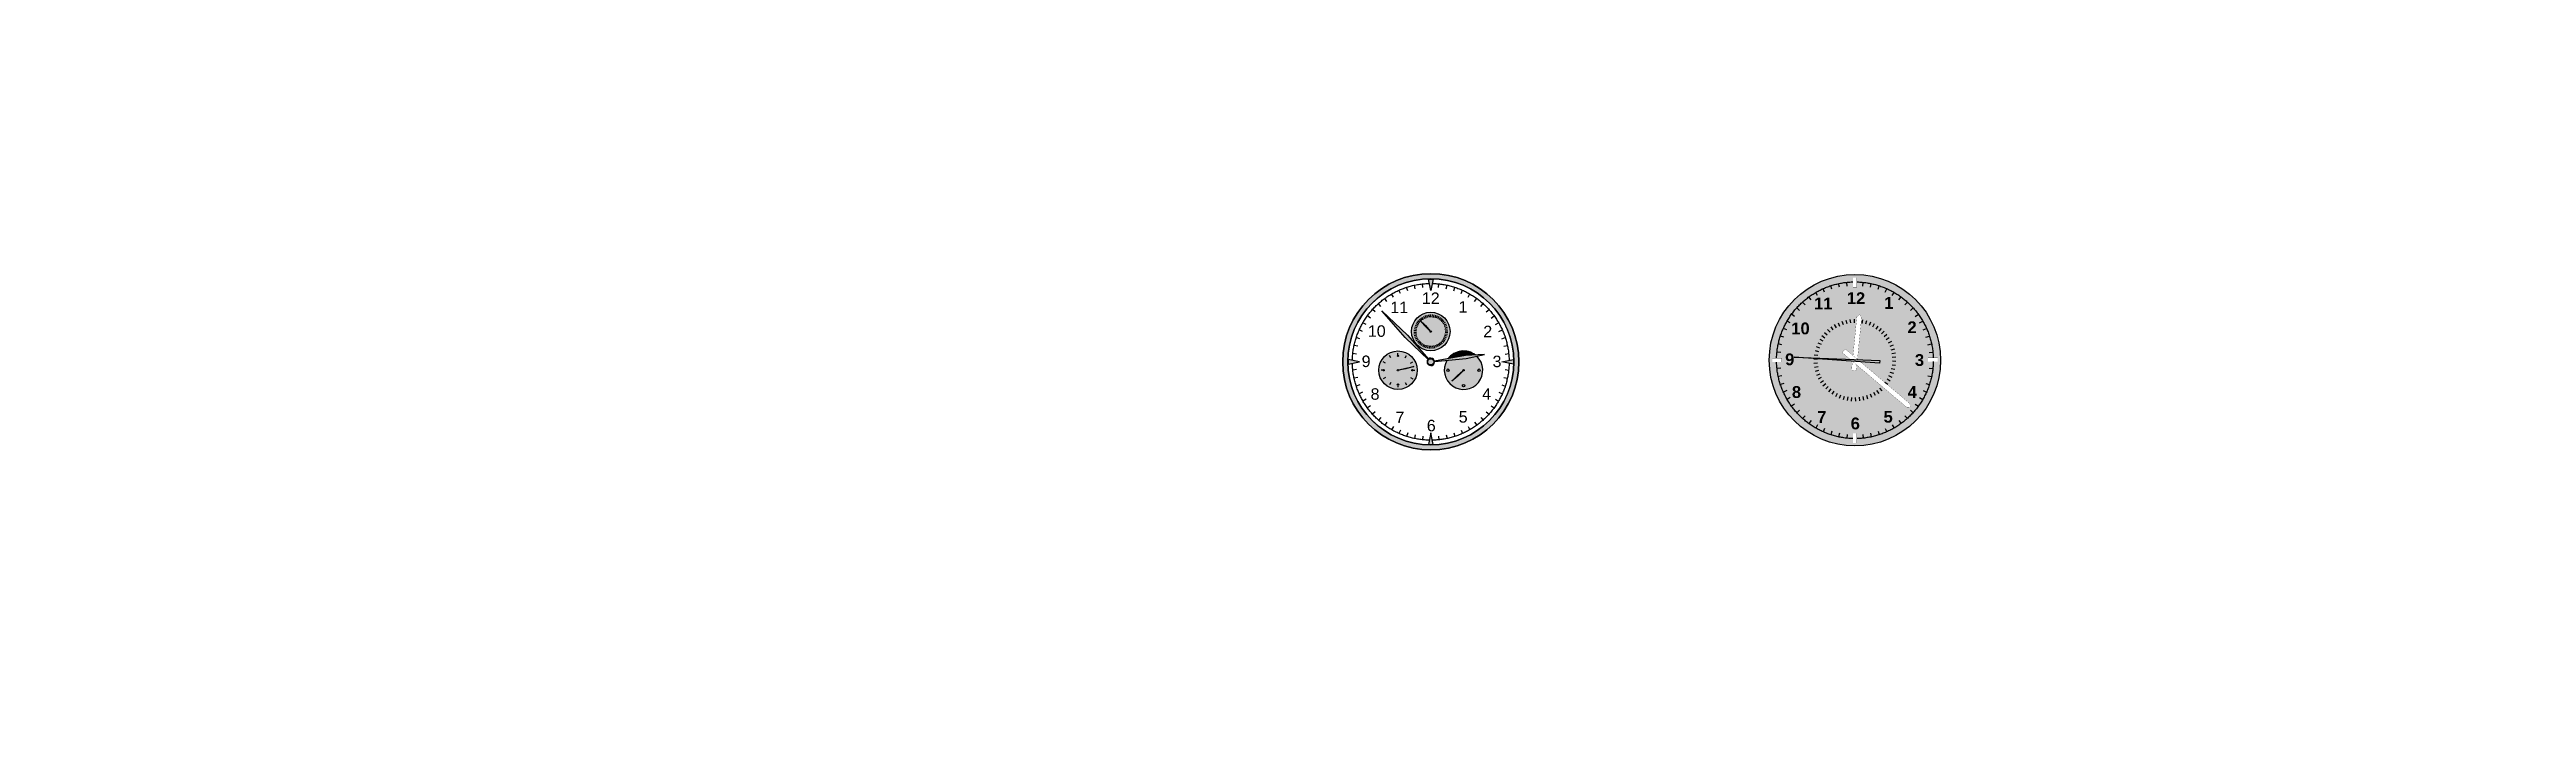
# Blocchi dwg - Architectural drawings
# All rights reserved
# Model space of a CAD drawing. Header units: millimetres. Extents: x 4700.88 to 4708.22, y 2008.42 to 2010.38.
import ezdxf

# ---------------------------------------------------------------- set-up
doc = ezdxf.new("R2010")
doc.units = ezdxf.units.MM
doc.layers.add('celeste', color=7, linetype='Continuous')
doc.layers.add('giallo', color=2, linetype='Continuous')
doc.styles.add('aw_clock', font='swissbo.ttf')
doc.styles.get("Standard").update_dxf_attribs({"font": 'arial.ttf'})
pattern_1 = [(0, (0, 0), (0, 6.985), [5.08, -1.905]), (90, (0, 0), (-6.985, 4e-16), [5.08, -1.905])]
pattern_2 = [(0, (0, -0.626), (0, 6.985), [5.08, -1.905]), (90, (0, -0.626), (-6.985, 4e-16), [5.08, -1.905])]
pattern_3 = [(0, (0.858, 0), (0, 6.985), [5.08, -1.905]), (90, (0.858, 0), (-6.985, 4e-16), [5.08, -1.905])]
pattern_4 = [(0, (1.7335, 0), (0, 6.985), [5.08, -1.905]), (90, (1.7335, 0), (-6.985, 4e-16), [5.08, -1.905])]
pattern_5 = [(0, (0, -1.37), (0, 6.985), [5.08, -1.905]), (90, (0, -1.37), (-6.985, 4e-16), [5.08, -1.905])]
pattern_6 = [(0, (-2, 0), (0, 6.985), [5.08, -1.905]), (90, (-2, 0), (-6.985, 4e-16), [5.08, -1.905])]
pattern_7 = [(0, (-6, 0), (0, 6.985), [5.08, -1.905]), (90, (-6, 0), (-6.985, 4e-16), [5.08, -1.905])]
pattern_8 = [(0, (-1.0966, 0), (0, 6.985), [5.08, -1.905]), (90, (-1.0966, 0), (-6.985, 4e-16), [5.08, -1.905])]

msp = doc.modelspace()

# ---------------------------------------------------------------- texts
at = {"layer": 'celeste'}
for s, p in [('11', (4704.8539, 2009.6003)), ('12', (4704.9471, 2009.6274)), ('1', (4705.0556, 2009.6016)), ('10', (4704.7872, 2009.5301)), ('2', (4705.1292, 2009.529)), ('9', (4704.7688, 2009.4405)), ('3', (4705.1565, 2009.4402)), ('8', (4704.7954, 2009.3437)), ('4', (4705.1257, 2009.3437)), ('7', (4704.869, 2009.2745)), ('6', (4704.9618, 2009.2502)), ('5', (4705.0564, 2009.276))]:
    msp.add_text(s, height=0.034, dxfattribs=at).set_placement(p)
at = {"layer": 'celeste', "color": 2, "linetype": 'Continuous', "true_color": 0xffff0f, "style": 'aw_clock'}
for s, p in [('11', (4706.1087, 2009.6111)), ('12', (4706.2056, 2009.627)), ('1', (4706.3162, 2009.6129)), ('10', (4706.0412, 2009.5374)), ('2', (4706.3852, 2009.5409)), ('9', (4706.023, 2009.4458)), ('3', (4706.4073, 2009.4439)), ('8', (4706.043, 2009.3491)), ('4', (4706.3858, 2009.349)), ('7', (4706.1179, 2009.2753)), ('6', (4706.2171, 2009.256)), ('5', (4706.3144, 2009.2758))]:
    msp.add_text(s, height=0.035, dxfattribs=at).set_placement(p)

# ---------------------------------------------------------------- hatches: boundary and pattern name
at = {"layer": 'celeste', "true_color": 0x8c8c8c}
h = msp.add_hatch(dxfattribs=at)
h.set_pattern_fill('ANGLE', color=252)
h.set_pattern_definition(pattern_1)
h.paths.add_polyline_path([(4701.7107, 2010.0411, 1), (4702.2182, 2010.0411, 1)])
h.paths.add_polyline_path([(4701.9586, 2010.273), (4701.9586, 2010.2858), (4701.97, 2010.2858), (4701.97, 2010.273, -0.398488), (4702.1963, 2010.048), (4702.2092, 2010.048), (4702.2092, 2010.0368), (4702.1964, 2010.0368, -0.401654), (4701.9701, 2009.8092), (4701.9701, 2009.7961), (4701.9587, 2009.7961), (4701.9587, 2009.8092, -0.40032), (4701.7325, 2010.0357), (4701.7197, 2010.0357), (4701.7197, 2010.0469), (4701.7325, 2010.0469, -0.399631)], flags=16)
at = {"layer": 'celeste', "true_color": 0xadadad}
h = msp.add_hatch(dxfattribs=at)
h.set_pattern_fill('ANGLE', color=253)
h.set_pattern_definition(pattern_7)
h.paths.add_polyline_path([(4701.7107, 2010.0411, 1), (4702.2182, 2010.0411, 1)])
h.paths.add_polyline_path([(4702.1963, 2010.048), (4702.2092, 2010.048), (4702.2092, 2010.0368), (4702.1964, 2010.0368, -0.401654), (4701.9701, 2009.8092), (4701.9701, 2009.7961), (4701.9587, 2009.7961), (4701.9587, 2009.8092, -0.40032), (4701.7325, 2010.0357), (4701.7197, 2010.0357), (4701.7197, 2010.0469), (4701.7325, 2010.0469, -0.399631), (4701.9586, 2010.273), (4701.9586, 2010.2858), (4701.97, 2010.2858), (4701.97, 2010.273, -0.398488)], flags=16)
at = {"layer": 'celeste', "true_color": 0xb8b8b8}
h = msp.add_hatch(dxfattribs=at)
h.set_pattern_fill('ANGLE', color=9)
h.set_pattern_definition([(0, (-4, 0), (0, 6.985), [5.08, -1.905]), (90, (-4, 0), (-6.985, 4e-16), [5.08, -1.905])])
h.paths.add_polyline_path([(4701.7107, 2010.0411, 1), (4702.2182, 2010.0411, 1)])
h.paths.add_polyline_path([(4701.9586, 2010.273), (4701.9586, 2010.2858), (4701.97, 2010.2858), (4701.97, 2010.273, -0.398488), (4702.1963, 2010.048), (4702.2092, 2010.048), (4702.2092, 2010.0368), (4702.1964, 2010.0368, -0.401654), (4701.9701, 2009.8092), (4701.9701, 2009.7961), (4701.9587, 2009.7961), (4701.9587, 2009.8092, -0.40032), (4701.7325, 2010.0357), (4701.7197, 2010.0357), (4701.7197, 2010.0469), (4701.7325, 2010.0469, -0.399631)], flags=16)
h.paths.add_polyline_path([(4701.9779, 2010.1762), (4701.9842, 2010.1685), (4701.9718, 2010.0438), (4701.9808, 2010.0362), (4702.1271, 2009.9124), (4702.1278, 2009.9025), (4702.1178, 2009.9017), (4702.1177, 2009.9017), (4701.9702, 2010.0268), (4701.9686, 2010.0109), (4701.9614, 2010.0097), (4701.9546, 2010.0123), (4701.9571, 2010.0378), (4701.957, 2010.0379), (4701.9276, 2010.0628), (4701.9301, 2010.0698), (4701.9368, 2010.0734), (4701.9588, 2010.0548), (4701.9701, 2010.1699)], flags=0)
at = {"layer": 'celeste', "true_color": 0x8c8c8c}
h = msp.add_hatch(dxfattribs=at)
h.set_pattern_fill('ANGLE', color=252)
h.set_pattern_definition(pattern_3)
h.paths.add_polyline_path([(4702.5688, 2010.0411, 1), (4703.0764, 2010.0411, 1)])
h.paths.add_polyline_path([(4702.8168, 2010.273), (4702.8168, 2010.2858), (4702.8282, 2010.2858), (4702.8282, 2010.273, -0.398488), (4703.0544, 2010.048), (4703.0673, 2010.048), (4703.0673, 2010.0368), (4703.0545, 2010.0368, -0.401654), (4702.8283, 2009.8092), (4702.8283, 2009.7961), (4702.8168, 2009.7961), (4702.8168, 2009.8092, -0.40032), (4702.5906, 2010.0357), (4702.5778, 2010.0357), (4702.5778, 2010.0469), (4702.5906, 2010.0469, -0.399631)], flags=16)
at = {"layer": 'celeste', "true_color": 0xadadad}
h = msp.add_hatch(dxfattribs=at)
h.set_pattern_fill('ANGLE', color=253)
h.set_pattern_definition(pattern_6)
h.paths.add_polyline_path([(4705.7107, 2010.0411, 1), (4706.2182, 2010.0411, 1)])
h.paths.add_polyline_path([(4706.1963, 2010.048), (4706.2092, 2010.048), (4706.2092, 2010.0368), (4706.1964, 2010.0368, -0.401654), (4705.9701, 2009.8092), (4705.9701, 2009.7961), (4705.9587, 2009.7961), (4705.9587, 2009.8092, -0.40032), (4705.7325, 2010.0357), (4705.7197, 2010.0357), (4705.7197, 2010.0469), (4705.7325, 2010.0469, -0.399631), (4705.9586, 2010.273), (4705.9586, 2010.2858), (4705.97, 2010.2858), (4705.97, 2010.273, -0.398488)], flags=16)
h = msp.add_hatch(dxfattribs=at)
h.set_pattern_fill('ANGLE', color=253)
h.set_pattern_definition(pattern_6)
h.paths.add_polyline_path([(4705.7107, 2010.0411, 1), (4706.2182, 2010.0411, 1)])
h.paths.add_polyline_path([(4706.1963, 2010.048), (4706.2092, 2010.048), (4706.2092, 2010.0368), (4706.1964, 2010.0368, -0.401654), (4705.9701, 2009.8092), (4705.9701, 2009.7961), (4705.9587, 2009.7961), (4705.9587, 2009.8092, -0.40032), (4705.7325, 2010.0357), (4705.7197, 2010.0357), (4705.7197, 2010.0469), (4705.7325, 2010.0469, -0.399631), (4705.9586, 2010.273), (4705.9586, 2010.2858), (4705.97, 2010.2858), (4705.97, 2010.273, -0.398488)], flags=16)
h = msp.add_hatch(dxfattribs=at)
h.set_pattern_fill('ANGLE', color=253)
h.set_pattern_definition(pattern_6)
h.paths.add_polyline_path([(4705.7107, 2010.0411, 1), (4706.2182, 2010.0411, 1)])
h.paths.add_polyline_path([(4706.1963, 2010.048), (4706.2092, 2010.048), (4706.2092, 2010.0368), (4706.1964, 2010.0368, -0.401654), (4705.9701, 2009.8092), (4705.9701, 2009.7961), (4705.9587, 2009.7961), (4705.9587, 2009.8092, -0.40032), (4705.7325, 2010.0357), (4705.7197, 2010.0357), (4705.7197, 2010.0469), (4705.7325, 2010.0469, -0.399631), (4705.9586, 2010.273), (4705.9586, 2010.2858), (4705.97, 2010.2858), (4705.97, 2010.273, -0.398488)], flags=16)
h = msp.add_hatch(dxfattribs=at)
h.set_pattern_fill('ANGLE', color=253)
h.set_pattern_definition(pattern_8)
h.paths.add_polyline_path([(4706.614, 2010.0411, 1), (4707.1216, 2010.0411, 1)])
h.paths.add_polyline_path([(4707.0997, 2010.048), (4707.1125, 2010.048), (4707.1125, 2010.0368), (4707.0997, 2010.0368, -0.401654), (4706.8735, 2009.8092), (4706.8735, 2009.7961), (4706.8621, 2009.7961), (4706.8621, 2009.8092, -0.40032), (4706.6359, 2010.0357), (4706.623, 2010.0357), (4706.623, 2010.0469), (4706.6359, 2010.0469, -0.399631), (4706.862, 2010.273), (4706.862, 2010.2858), (4706.8734, 2010.2858), (4706.8734, 2010.273, -0.398488)], flags=16)
h = msp.add_hatch(dxfattribs=at)
h.set_pattern_fill('ANGLE', color=253)
h.set_pattern_definition(pattern_1)
h.paths.add_polyline_path([(4707.7107, 2010.0411, 1), (4708.2182, 2010.0411, 1)])
h.paths.add_polyline_path([(4708.1963, 2010.048), (4708.2092, 2010.048), (4708.2092, 2010.0368), (4708.1964, 2010.0368, -0.401654), (4707.9701, 2009.8092), (4707.9701, 2009.7961), (4707.9587, 2009.7961), (4707.9587, 2009.8092, -0.40032), (4707.7325, 2010.0357), (4707.7197, 2010.0357), (4707.7197, 2010.0469), (4707.7325, 2010.0469, -0.399631), (4707.9586, 2010.273), (4707.9586, 2010.2858), (4707.97, 2010.2858), (4707.97, 2010.273, -0.398488)], flags=16)
at = {"layer": 'celeste', "true_color": 0x636363}
h = msp.add_hatch(dxfattribs=at)
h.set_pattern_fill('ANGLE', color=251)
h.set_pattern_definition(pattern_1)
h.paths.add_polyline_path([(4701.1164, 2010.2804), (4701.1278, 2010.2804), (4701.1278, 2010.252), (4701.1164, 2010.252)])
h.paths.add_polyline_path([(4701.3331, 2010.0368), (4701.3615, 2010.0368), (4701.3615, 2010.048), (4701.3331, 2010.048)])
h.paths.add_polyline_path([(4701.1164, 2009.8305), (4701.1278, 2009.8305), (4701.1278, 2009.8021), (4701.1164, 2009.8021)])
h.paths.add_polyline_path([(4700.8833, 2010.048), (4700.9117, 2010.048), (4700.9117, 2010.0368), (4700.8833, 2010.0368)])
at = {"layer": 'celeste', "true_color": 0x545454}
h = msp.add_hatch(dxfattribs=at)
h.set_pattern_fill('ANGLE', color=251)
h.set_pattern_definition(pattern_1)
edge = h.paths.add_edge_path()
edge.add_line((4701.9587, 2009.8092), (4701.9587, 2009.8245))
edge.add_line((4701.9587, 2009.8245), (4701.9701, 2009.8245))
edge.add_line((4701.9701, 2009.8245), (4701.9701, 2009.8092))
edge.add_arc((4701.9644, 2010.0411), 0.232, 271.41159, 358.94377)
edge.add_line((4702.1964, 2010.0368), (4702.1808, 2010.0368))
edge.add_line((4702.1808, 2010.0368), (4702.1808, 2010.048))
edge.add_line((4702.1808, 2010.048), (4702.1963, 2010.048))
edge.add_arc((4701.9644, 2010.0411), 0.232, 1.70531, 88.61199)
edge.add_line((4701.97, 2010.273), (4701.97, 2010.2573))
edge.add_line((4701.97, 2010.2573), (4701.9586, 2010.2573))
edge.add_line((4701.9586, 2010.2573), (4701.9586, 2010.273))
edge.add_arc((4701.9644, 2010.0411), 0.232, 91.43023, 178.56296)
edge.add_line((4701.7325, 2010.0469), (4701.748, 2010.0469))
edge.add_line((4701.748, 2010.0469), (4701.748, 2010.0357))
edge.add_line((4701.748, 2010.0357), (4701.7325, 2010.0357))
edge.add_arc((4701.9644, 2010.0411), 0.232, 181.32445, 268.59335)
at = {"layer": 'celeste', "true_color": 0x737373}
h = msp.add_hatch(dxfattribs=at)
h.set_pattern_fill('ANGLE', color=8)
h.set_pattern_definition(pattern_7)
h.paths.add_polyline_path([(4701.9779, 2010.1762), (4701.9842, 2010.1685), (4701.9718, 2010.0438), (4702.1271, 2009.9124), (4702.1278, 2009.9025), (4702.1177, 2009.9017), (4701.9702, 2010.0268), (4701.9686, 2010.0109), (4701.9614, 2010.0097), (4701.9546, 2010.0123), (4701.9571, 2010.0378), (4701.9276, 2010.0628), (4701.9301, 2010.0698), (4701.9368, 2010.0734), (4701.9588, 2010.0548), (4701.9701, 2010.1699)])
edge = h.paths.add_edge_path()
edge.add_line((4701.97, 2010.273), (4701.97, 2010.2573))
edge.add_line((4701.97, 2010.2573), (4701.9586, 2010.2573))
edge.add_line((4701.9586, 2010.2573), (4701.9586, 2010.273))
edge.add_arc((4701.9644, 2010.0411), 0.232, 91.43023, 178.56296)
edge.add_line((4701.7325, 2010.0469), (4701.748, 2010.0469))
edge.add_line((4701.748, 2010.0469), (4701.748, 2010.0357))
edge.add_line((4701.748, 2010.0357), (4701.7325, 2010.0357))
edge.add_arc((4701.9644, 2010.0411), 0.232, 181.32445, 268.59335)
edge.add_line((4701.9587, 2009.8092), (4701.9587, 2009.8245))
edge.add_line((4701.9587, 2009.8245), (4701.9701, 2009.8245))
edge.add_line((4701.9701, 2009.8245), (4701.9701, 2009.8092))
edge.add_arc((4701.9644, 2010.0411), 0.232, 271.41159, 358.94377)
edge.add_line((4702.1964, 2010.0368), (4702.1808, 2010.0368))
edge.add_line((4702.1808, 2010.0368), (4702.1808, 2010.048))
edge.add_line((4702.1808, 2010.048), (4702.1963, 2010.048))
edge.add_arc((4701.9644, 2010.0411), 0.232, 1.70531, 88.61199)
h = msp.add_hatch(dxfattribs=at)
h.set_pattern_fill('ANGLE', color=8)
h.set_pattern_definition(pattern_7)
h.paths.add_polyline_path([(4701.9779, 2010.1762), (4701.9842, 2010.1685), (4701.9718, 2010.0438), (4702.1271, 2009.9124), (4702.1278, 2009.9025), (4702.1177, 2009.9017), (4701.9702, 2010.0268), (4701.9686, 2010.0109), (4701.9614, 2010.0097), (4701.9546, 2010.0123), (4701.9571, 2010.0378), (4701.9276, 2010.0628), (4701.9301, 2010.0698), (4701.9368, 2010.0734), (4701.9588, 2010.0548), (4701.9701, 2010.1699)])
edge = h.paths.add_edge_path()
edge.add_line((4701.97, 2010.273), (4701.97, 2010.2573))
edge.add_line((4701.97, 2010.2573), (4701.9586, 2010.2573))
edge.add_line((4701.9586, 2010.2573), (4701.9586, 2010.273))
edge.add_arc((4701.9644, 2010.0411), 0.232, 91.43023, 178.56296)
edge.add_line((4701.7325, 2010.0469), (4701.748, 2010.0469))
edge.add_line((4701.748, 2010.0469), (4701.748, 2010.0357))
edge.add_line((4701.748, 2010.0357), (4701.7325, 2010.0357))
edge.add_arc((4701.9644, 2010.0411), 0.232, 181.32445, 268.59335)
edge.add_line((4701.9587, 2009.8092), (4701.9587, 2009.8245))
edge.add_line((4701.9587, 2009.8245), (4701.9701, 2009.8245))
edge.add_line((4701.9701, 2009.8245), (4701.9701, 2009.8092))
edge.add_arc((4701.9644, 2010.0411), 0.232, 271.41159, 358.94377)
edge.add_line((4702.1964, 2010.0368), (4702.1808, 2010.0368))
edge.add_line((4702.1808, 2010.0368), (4702.1808, 2010.048))
edge.add_line((4702.1808, 2010.048), (4702.1963, 2010.048))
edge.add_arc((4701.9644, 2010.0411), 0.232, 1.70531, 88.61199)
at = {"layer": 'celeste', "true_color": 0x545454}
h = msp.add_hatch(dxfattribs=at)
h.set_pattern_fill('ANGLE', color=251)
h.set_pattern_definition(pattern_3)
edge = h.paths.add_edge_path()
edge.add_line((4702.8168, 2009.8092), (4702.8168, 2009.8245))
edge.add_line((4702.8168, 2009.8245), (4702.8283, 2009.8245))
edge.add_line((4702.8283, 2009.8245), (4702.8283, 2009.8092))
edge.add_arc((4702.8225, 2010.0411), 0.232, 271.41159, 358.94377)
edge.add_line((4703.0545, 2010.0368), (4703.039, 2010.0368))
edge.add_line((4703.039, 2010.0368), (4703.039, 2010.048))
edge.add_line((4703.039, 2010.048), (4703.0544, 2010.048))
edge.add_arc((4702.8225, 2010.0411), 0.232, 1.70531, 88.61199)
edge.add_line((4702.8282, 2010.273), (4702.8282, 2010.2573))
edge.add_line((4702.8282, 2010.2573), (4702.8168, 2010.2573))
edge.add_line((4702.8168, 2010.2573), (4702.8168, 2010.273))
edge.add_arc((4702.8225, 2010.0411), 0.232, 91.43023, 178.56296)
edge.add_line((4702.5906, 2010.0469), (4702.6061, 2010.0469))
edge.add_line((4702.6061, 2010.0469), (4702.6061, 2010.0357))
edge.add_line((4702.6061, 2010.0357), (4702.5906, 2010.0357))
edge.add_arc((4702.8225, 2010.0411), 0.232, 181.32445, 268.59335)
at = {"layer": 'celeste', "true_color": 0x636363}
h = msp.add_hatch(dxfattribs=at)
h.set_pattern_fill('ANGLE', color=251)
h.set_pattern_definition(pattern_4)
h.paths.add_polyline_path([(4702.8499, 2010.2804), (4702.8613, 2010.2804), (4702.8613, 2010.252), (4702.8499, 2010.252)])
h.paths.add_polyline_path([(4703.0666, 2010.0368), (4703.0949, 2010.0368), (4703.0949, 2010.048), (4703.0666, 2010.048)])
h.paths.add_polyline_path([(4702.8499, 2009.8305), (4702.8613, 2009.8305), (4702.8613, 2009.8021), (4702.8499, 2009.8021)])
h.paths.add_polyline_path([(4702.6168, 2010.048), (4702.6451, 2010.048), (4702.6451, 2010.0368), (4702.6168, 2010.0368)])
at = {"layer": 'celeste', "true_color": 0x737373}
h = msp.add_hatch(dxfattribs=at)
h.set_pattern_fill('ANGLE', color=8)
h.set_pattern_definition(pattern_6)
h.paths.add_polyline_path([(4705.9779, 2010.1762), (4705.9842, 2010.1685), (4705.9718, 2010.0438), (4706.1271, 2009.9124), (4706.1278, 2009.9025), (4706.1177, 2009.9017), (4705.9702, 2010.0268), (4705.9686, 2010.0109), (4705.9614, 2010.0097), (4705.9546, 2010.0123), (4705.9571, 2010.0378), (4705.9276, 2010.0628), (4705.9301, 2010.0698), (4705.9368, 2010.0734), (4705.9588, 2010.0548), (4705.9701, 2010.1699)])
edge = h.paths.add_edge_path()
edge.add_line((4705.97, 2010.273), (4705.97, 2010.2573))
edge.add_line((4705.97, 2010.2573), (4705.9586, 2010.2573))
edge.add_line((4705.9586, 2010.2573), (4705.9586, 2010.273))
edge.add_arc((4705.9644, 2010.0411), 0.232, 91.43023, 178.56296)
edge.add_line((4705.7325, 2010.0469), (4705.748, 2010.0469))
edge.add_line((4705.748, 2010.0469), (4705.748, 2010.0357))
edge.add_line((4705.748, 2010.0357), (4705.7325, 2010.0357))
edge.add_arc((4705.9644, 2010.0411), 0.232, 181.32445, 268.59335)
edge.add_line((4705.9587, 2009.8092), (4705.9587, 2009.8245))
edge.add_line((4705.9587, 2009.8245), (4705.9701, 2009.8245))
edge.add_line((4705.9701, 2009.8245), (4705.9701, 2009.8092))
edge.add_arc((4705.9644, 2010.0411), 0.232, 271.41159, 358.94377)
edge.add_line((4706.1964, 2010.0368), (4706.1808, 2010.0368))
edge.add_line((4706.1808, 2010.0368), (4706.1808, 2010.048))
edge.add_line((4706.1808, 2010.048), (4706.1963, 2010.048))
edge.add_arc((4705.9644, 2010.0411), 0.232, 1.70531, 88.61199)
h = msp.add_hatch(dxfattribs=at)
h.set_pattern_fill('ANGLE', color=8)
h.set_pattern_definition(pattern_6)
h.paths.add_polyline_path([(4705.9779, 2010.1762), (4705.9842, 2010.1685), (4705.9718, 2010.0438), (4706.1271, 2009.9124), (4706.1278, 2009.9025), (4706.1177, 2009.9017), (4705.9702, 2010.0268), (4705.9686, 2010.0109), (4705.9614, 2010.0097), (4705.9546, 2010.0123), (4705.9571, 2010.0378), (4705.9276, 2010.0628), (4705.9301, 2010.0698), (4705.9368, 2010.0734), (4705.9588, 2010.0548), (4705.9701, 2010.1699)])
edge = h.paths.add_edge_path()
edge.add_line((4705.97, 2010.273), (4705.97, 2010.2573))
edge.add_line((4705.97, 2010.2573), (4705.9586, 2010.2573))
edge.add_line((4705.9586, 2010.2573), (4705.9586, 2010.273))
edge.add_arc((4705.9644, 2010.0411), 0.232, 91.43023, 178.56296)
edge.add_line((4705.7325, 2010.0469), (4705.748, 2010.0469))
edge.add_line((4705.748, 2010.0469), (4705.748, 2010.0357))
edge.add_line((4705.748, 2010.0357), (4705.7325, 2010.0357))
edge.add_arc((4705.9644, 2010.0411), 0.232, 181.32445, 268.59335)
edge.add_line((4705.9587, 2009.8092), (4705.9587, 2009.8245))
edge.add_line((4705.9587, 2009.8245), (4705.9701, 2009.8245))
edge.add_line((4705.9701, 2009.8245), (4705.9701, 2009.8092))
edge.add_arc((4705.9644, 2010.0411), 0.232, 271.41159, 358.94377)
edge.add_line((4706.1964, 2010.0368), (4706.1808, 2010.0368))
edge.add_line((4706.1808, 2010.0368), (4706.1808, 2010.048))
edge.add_line((4706.1808, 2010.048), (4706.1963, 2010.048))
edge.add_arc((4705.9644, 2010.0411), 0.232, 1.70531, 88.61199)
h = msp.add_hatch(dxfattribs=at)
h.set_pattern_fill('ANGLE', color=8)
h.set_pattern_definition(pattern_6)
h.paths.add_polyline_path([(4705.9779, 2010.1762), (4705.9842, 2010.1685), (4705.9718, 2010.0438), (4706.1271, 2009.9124), (4706.1278, 2009.9025), (4706.1177, 2009.9017), (4705.9702, 2010.0268), (4705.9686, 2010.0109), (4705.9614, 2010.0097), (4705.9546, 2010.0123), (4705.9571, 2010.0378), (4705.9276, 2010.0628), (4705.9301, 2010.0698), (4705.9368, 2010.0734), (4705.9588, 2010.0548), (4705.9701, 2010.1699)])
edge = h.paths.add_edge_path()
edge.add_line((4705.97, 2010.273), (4705.97, 2010.2573))
edge.add_line((4705.97, 2010.2573), (4705.9586, 2010.2573))
edge.add_line((4705.9586, 2010.2573), (4705.9586, 2010.273))
edge.add_arc((4705.9644, 2010.0411), 0.232, 91.43023, 178.56296)
edge.add_line((4705.7325, 2010.0469), (4705.748, 2010.0469))
edge.add_line((4705.748, 2010.0469), (4705.748, 2010.0357))
edge.add_line((4705.748, 2010.0357), (4705.7325, 2010.0357))
edge.add_arc((4705.9644, 2010.0411), 0.232, 181.32445, 268.59335)
edge.add_line((4705.9587, 2009.8092), (4705.9587, 2009.8245))
edge.add_line((4705.9587, 2009.8245), (4705.9701, 2009.8245))
edge.add_line((4705.9701, 2009.8245), (4705.9701, 2009.8092))
edge.add_arc((4705.9644, 2010.0411), 0.232, 271.41159, 358.94377)
edge.add_line((4706.1964, 2010.0368), (4706.1808, 2010.0368))
edge.add_line((4706.1808, 2010.0368), (4706.1808, 2010.048))
edge.add_line((4706.1808, 2010.048), (4706.1963, 2010.048))
edge.add_arc((4705.9644, 2010.0411), 0.232, 1.70531, 88.61199)
h = msp.add_hatch(dxfattribs=at)
h.set_pattern_fill('ANGLE', color=8)
h.set_pattern_definition(pattern_8)
h.paths.add_polyline_path([(4706.8812, 2010.1762), (4706.8875, 2010.1685), (4706.8752, 2010.0438), (4707.0304, 2009.9124), (4707.0311, 2009.9025), (4707.021, 2009.9017), (4706.8735, 2010.0268), (4706.8719, 2010.0109), (4706.8647, 2010.0097), (4706.8579, 2010.0123), (4706.8604, 2010.0378), (4706.831, 2010.0628), (4706.8334, 2010.0698), (4706.8401, 2010.0734), (4706.8621, 2010.0548), (4706.8735, 2010.1699)])
edge = h.paths.add_edge_path()
edge.add_line((4706.8734, 2010.273), (4706.8734, 2010.2573))
edge.add_line((4706.8734, 2010.2573), (4706.862, 2010.2573))
edge.add_line((4706.862, 2010.2573), (4706.862, 2010.273))
edge.add_arc((4706.8678, 2010.0411), 0.232, 91.43023, 178.56296)
edge.add_line((4706.6359, 2010.0469), (4706.6514, 2010.0469))
edge.add_line((4706.6514, 2010.0469), (4706.6514, 2010.0357))
edge.add_line((4706.6514, 2010.0357), (4706.6359, 2010.0357))
edge.add_arc((4706.8678, 2010.0411), 0.232, 181.32445, 268.59335)
edge.add_line((4706.8621, 2009.8092), (4706.8621, 2009.8245))
edge.add_line((4706.8621, 2009.8245), (4706.8735, 2009.8245))
edge.add_line((4706.8735, 2009.8245), (4706.8735, 2009.8092))
edge.add_arc((4706.8678, 2010.0411), 0.232, 271.41159, 358.94377)
edge.add_line((4707.0997, 2010.0368), (4707.0842, 2010.0368))
edge.add_line((4707.0842, 2010.0368), (4707.0842, 2010.048))
edge.add_line((4707.0842, 2010.048), (4707.0997, 2010.048))
edge.add_arc((4706.8678, 2010.0411), 0.232, 1.70531, 88.61199)
h = msp.add_hatch(dxfattribs=at)
h.set_pattern_fill('ANGLE', color=8)
h.set_pattern_definition([(0, (-1.018, 0), (0, 6.985), [5.08, -1.905]), (90, (-1.018, 0), (-6.985, 4e-16), [5.08, -1.905])])
h.paths.add_polyline_path([(4706.9599, 2010.1762), (4706.9662, 2010.1685), (4706.9539, 2010.0438), (4707.1091, 2009.9124), (4707.1098, 2009.9025), (4707.0997, 2009.9017), (4706.9522, 2010.0268), (4706.9506, 2010.0109), (4706.9434, 2010.0097), (4706.9366, 2010.0123), (4706.9391, 2010.0378), (4706.9097, 2010.0628), (4706.9121, 2010.0698), (4706.9188, 2010.0734), (4706.9408, 2010.0548), (4706.9522, 2010.1699)])
edge = h.paths.add_edge_path()
edge.add_line((4706.9521, 2010.273), (4706.9521, 2010.2573))
edge.add_line((4706.9521, 2010.2573), (4706.9407, 2010.2573))
edge.add_line((4706.9407, 2010.2573), (4706.9407, 2010.273))
edge.add_arc((4706.9465, 2010.0411), 0.232, 91.43023, 178.56296)
edge.add_line((4706.7146, 2010.0469), (4706.7301, 2010.0469))
edge.add_line((4706.7301, 2010.0469), (4706.7301, 2010.0357))
edge.add_line((4706.7301, 2010.0357), (4706.7145, 2010.0357))
edge.add_arc((4706.9465, 2010.0411), 0.232, 181.32445, 268.59335)
edge.add_line((4706.9408, 2009.8092), (4706.9408, 2009.8245))
edge.add_line((4706.9408, 2009.8245), (4706.9522, 2009.8245))
edge.add_line((4706.9522, 2009.8245), (4706.9522, 2009.8092))
edge.add_arc((4706.9465, 2010.0411), 0.232, 271.41159, 358.94377)
edge.add_line((4707.1784, 2010.0368), (4707.1629, 2010.0368))
edge.add_line((4707.1629, 2010.0368), (4707.1629, 2010.048))
edge.add_line((4707.1629, 2010.048), (4707.1783, 2010.048))
edge.add_arc((4706.9465, 2010.0411), 0.232, 1.70531, 88.61199)
h = msp.add_hatch(dxfattribs=at)
h.set_pattern_fill('ANGLE', color=8)
h.set_pattern_definition(pattern_1)
h.paths.add_polyline_path([(4707.9779, 2010.1762), (4707.9842, 2010.1685), (4707.9718, 2010.0438), (4708.1271, 2009.9124), (4708.1278, 2009.9025), (4708.1177, 2009.9017), (4707.9702, 2010.0268), (4707.9686, 2010.0109), (4707.9614, 2010.0097), (4707.9546, 2010.0123), (4707.9571, 2010.0378), (4707.9276, 2010.0628), (4707.9301, 2010.0698), (4707.9368, 2010.0734), (4707.9588, 2010.0548), (4707.9701, 2010.1699)])
edge = h.paths.add_edge_path()
edge.add_line((4707.97, 2010.273), (4707.97, 2010.2573))
edge.add_line((4707.97, 2010.2573), (4707.9586, 2010.2573))
edge.add_line((4707.9586, 2010.2573), (4707.9586, 2010.273))
edge.add_arc((4707.9644, 2010.0411), 0.232, 91.43023, 178.56296)
edge.add_line((4707.7325, 2010.0469), (4707.748, 2010.0469))
edge.add_line((4707.748, 2010.0469), (4707.748, 2010.0357))
edge.add_line((4707.748, 2010.0357), (4707.7325, 2010.0357))
edge.add_arc((4707.9644, 2010.0411), 0.232, 181.32445, 268.59335)
edge.add_line((4707.9587, 2009.8092), (4707.9587, 2009.8245))
edge.add_line((4707.9587, 2009.8245), (4707.9701, 2009.8245))
edge.add_line((4707.9701, 2009.8245), (4707.9701, 2009.8092))
edge.add_arc((4707.9644, 2010.0411), 0.232, 271.41159, 358.94377)
edge.add_line((4708.1964, 2010.0368), (4708.1808, 2010.0368))
edge.add_line((4708.1808, 2010.0368), (4708.1808, 2010.048))
edge.add_line((4708.1808, 2010.048), (4708.1963, 2010.048))
edge.add_arc((4707.9644, 2010.0411), 0.232, 1.70531, 88.61199)
h = msp.add_hatch(dxfattribs=at)
h.set_pattern_fill('ANGLE', color=8)
h.set_pattern_definition(pattern_1)
h.paths.add_polyline_path([(4701.1305, 2010.0247), (4701.1135, 2010.038), (4701.1129, 2010.0381), (4701.1087, 2010.0126, 1), (4701.1301, 2010.0105)])
h.paths.add_polyline_path([(4701.1349, 2010.1692), (4701.1161, 2010.0567), (4701.1311, 2010.043)])
h = msp.add_hatch(dxfattribs=at)
h.set_pattern_fill('ANGLE', color=8)
h.set_pattern_definition(pattern_4)
h.paths.add_polyline_path([(4702.864, 2010.0247), (4702.847, 2010.038), (4702.8464, 2010.0381), (4702.8421, 2010.0126, 1), (4702.8635, 2010.0105)])
h.paths.add_polyline_path([(4702.8684, 2010.1692), (4702.8495, 2010.0567), (4702.8645, 2010.043)])
at = {"layer": 'celeste', "true_color": 0x9e9e9e}
h = msp.add_hatch(dxfattribs=at)
h.set_pattern_fill('ANGLE', color=253)
h.set_pattern_definition(pattern_1)
edge = h.paths.add_edge_path()
edge.add_line((4701.0841, 2010.0612), (4701.1059, 2010.0441))
edge.add_line((4701.1059, 2010.0441), (4701.1139, 2010.0437))
edge.add_line((4701.1139, 2010.0437), (4701.1311, 2010.0431))
edge.add_line((4701.1311, 2010.0431), (4701.096, 2010.075))
edge.add_arc((4701.09, 2010.0681), 0.00912, 49.25298, 229.66283)
h = msp.add_hatch(dxfattribs=at)
h.set_pattern_fill('ANGLE', color=253)
h.set_pattern_definition(pattern_4)
edge = h.paths.add_edge_path()
edge.add_line((4702.8176, 2010.0612), (4702.8393, 2010.0441))
edge.add_line((4702.8393, 2010.0441), (4702.8473, 2010.0437))
edge.add_line((4702.8473, 2010.0437), (4702.8645, 2010.0431))
edge.add_line((4702.8645, 2010.0431), (4702.8294, 2010.075))
edge.add_arc((4702.8235, 2010.0681), 0.00912, 49.25298, 229.66283)
h = msp.add_hatch(dxfattribs=at)
h.set_pattern_fill('ANGLE', color=253)
h.set_pattern_definition(pattern_1)
h.paths.add_polyline_path([(4701.1385, 2010.0362), (4701.1309, 2010.0368), (4701.1135, 2010.038), (4701.2802, 2009.907)])
h = msp.add_hatch(dxfattribs=at)
h.set_pattern_fill('ANGLE', color=253)
h.set_pattern_definition(pattern_4)
h.paths.add_polyline_path([(4702.872, 2010.0362), (4702.8643, 2010.0368), (4702.847, 2010.038), (4703.0136, 2009.907)])
at = {"layer": 'celeste', "true_color": 0x800000}
h = msp.add_hatch(color=16, dxfattribs=at)
h.dxf.hatch_style = 1
h.paths.add_polyline_path([(4705.2347, 2009.4561, 1), (4704.7127, 2009.4561, 1)])
h.paths.add_polyline_path([(4705.2197, 2009.4561, 1), (4704.7278, 2009.4561, 1)], flags=16)
at = {"layer": 'celeste'}
h = msp.add_hatch(color=1, dxfattribs=at)
h.dxf.hatch_style = 2
h.paths.add_polyline_path([(4704.9722, 2009.5473), (4704.9577, 2009.5638), (4704.9403, 2009.5805), (4704.9562, 2009.5624), (4704.972, 2009.5472)])
h.paths.add_polyline_path([(4705.0356, 2009.3983), (4705.0538, 2009.414), (4705.069, 2009.4298), (4705.0524, 2009.4155)])
h.paths.add_polyline_path([(4704.8786, 2009.4316), (4704.9002, 2009.4355), (4704.9234, 2009.4418), (4704.8997, 2009.4375), (4704.8786, 2009.4318)])
h.paths.add_polyline_path([(4705.2184, 2009.463), (4705.2184, 2009.4493), (4705.1843, 2009.4562)])
h.paths.add_polyline_path([(4704.9666, 2009.701), (4704.9803, 2009.701), (4704.9735, 2009.6669)])
h.paths.add_polyline_path([(4704.7287, 2009.463), (4704.7287, 2009.4493), (4704.7628, 2009.4562)])
h.paths.add_polyline_path([(4704.9666, 2009.2113), (4704.9803, 2009.2113), (4704.9735, 2009.2454)])
at = {"layer": 'celeste', "true_color": 0xb8b8b8}
h = msp.add_hatch(color=9, dxfattribs=at)
h.dxf.hatch_style = 1
h.paths.add_polyline_path([(4705.9759, 2009.4607, 1), (4706.4835, 2009.4607, 1)])
h.paths.add_polyline_path([(4706.2239, 2009.6927), (4706.2239, 2009.7054), (4706.2353, 2009.7054), (4706.2353, 2009.6927, -0.398488), (4706.4616, 2009.4677), (4706.4744, 2009.4677), (4706.4744, 2009.4565), (4706.4616, 2009.4565, -0.401654), (4706.2354, 2009.2289), (4706.2354, 2009.2158), (4706.224, 2009.2158), (4706.224, 2009.2289, -0.40032), (4705.9978, 2009.4554), (4705.9849, 2009.4554), (4705.9849, 2009.4666), (4705.9978, 2009.4666, -0.399631)], flags=16)
h.paths.add_polyline_path([(4706.2431, 2009.5959), (4706.2494, 2009.5882), (4706.2371, 2009.4634), (4706.246, 2009.4559), (4706.3923, 2009.3321), (4706.393, 2009.3222), (4706.383, 2009.3214), (4706.383, 2009.3213), (4706.2354, 2009.4464), (4706.2338, 2009.4305), (4706.2266, 2009.4293), (4706.2198, 2009.4319), (4706.2223, 2009.4575), (4706.2222, 2009.4576), (4706.1929, 2009.4825), (4706.1953, 2009.4894), (4706.202, 2009.4931), (4706.224, 2009.4745), (4706.2354, 2009.5895)], flags=0)
at = {"layer": 'celeste', "true_color": 0x636363}
h = msp.add_hatch(dxfattribs=at)
h.set_pattern_fill('ANGLE', color=251)
h.set_pattern_definition(pattern_2)
h.paths.add_polyline_path([(4701.1164, 2009.6547), (4701.1278, 2009.6547), (4701.1278, 2009.6263), (4701.1164, 2009.6263)])
h.paths.add_polyline_path([(4701.3331, 2009.4111), (4701.3615, 2009.4111), (4701.3615, 2009.4223), (4701.3331, 2009.4223)])
h.paths.add_polyline_path([(4701.1164, 2009.2048), (4701.1278, 2009.2048), (4701.1278, 2009.1764), (4701.1164, 2009.1764)])
h.paths.add_polyline_path([(4700.8833, 2009.4223), (4700.9117, 2009.4223), (4700.9117, 2009.4111), (4700.8833, 2009.4111)])
at = {"layer": 'celeste', "true_color": 0x858585}
h = msp.add_hatch(color=252, dxfattribs=at)
h.dxf.hatch_style = 1
h.paths.add_polyline_path([(4706.2353, 2009.6927), (4706.2353, 2009.677), (4706.2239, 2009.677), (4706.2239, 2009.6927, 0.399631), (4705.9978, 2009.4666), (4706.0133, 2009.4666), (4706.0133, 2009.4554), (4705.9978, 2009.4554, 0.40032), (4706.224, 2009.2289), (4706.224, 2009.2442), (4706.2354, 2009.2442), (4706.2354, 2009.2289, 0.401654), (4706.4616, 2009.4565), (4706.4461, 2009.4565), (4706.4461, 2009.4677), (4706.4616, 2009.4677, 0.398488)])
h.paths.add_polyline_path([(4706.1953, 2009.4894), (4706.202, 2009.4931), (4706.224, 2009.4745), (4706.2354, 2009.5895), (4706.2431, 2009.5959), (4706.2494, 2009.5882), (4706.2371, 2009.4634), (4706.246, 2009.4559), (4706.3923, 2009.3321), (4706.393, 2009.3222), (4706.383, 2009.3214), (4706.383, 2009.3213), (4706.2354, 2009.4464), (4706.2338, 2009.4305), (4706.2266, 2009.4293), (4706.2198, 2009.4319), (4706.2223, 2009.4575), (4706.2222, 2009.4576), (4706.1929, 2009.4825)], flags=16)
at = {"layer": 'celeste', "true_color": 0xeeeeee}
h = msp.add_hatch(color=7, dxfattribs=at)
h.dxf.hatch_style = 2
h.paths.add_polyline_path([(4705.0215, 2009.4603, 2.074853), (4705.1099, 2009.4725), (4705.0781, 2009.4656)])
h.paths.add_polyline_path([(4705.069, 2009.4298, -1.43956), (4705.0727, 2009.4312, -0.663867), (4705.0691, 2009.4297), (4705.0538, 2009.414), (4705.0356, 2009.3983), (4705.0524, 2009.4155)], flags=16)
h.paths.add_polyline_path([(4705.0742, 2009.3851, 1), (4705.067, 2009.3851, 1)], flags=16)
h.paths.add_polyline_path([(4705.0281, 2009.4312, 1), (4705.0209, 2009.4312, 1)], flags=16)
h.paths.add_polyline_path([(4705.1203, 2009.4312, 1), (4705.113, 2009.4312, 1)], flags=16)
h.paths.add_polyline_path([(4705.0306, 2009.5458, 1), (4704.9165, 2009.5458, 1)])
h.paths.add_polyline_path([(4704.9336, 2009.4312, 1), (4704.8195, 2009.4312, 1)])
at = {"layer": 'celeste'}
h = msp.add_hatch(color=1, dxfattribs=at)
h.dxf.hatch_style = 2
h.paths.add_polyline_path([(4704.9662, 2009.4643), (4704.9042, 2009.5347), (4704.8284, 2009.6073), (4704.8978, 2009.5285), (4704.9655, 2009.4636), (4704.9669, 2009.4623, -0.021072), (4704.9675, 2009.4628)])
h.paths.add_polyline_path([(4705.0215, 2009.4603), (4705.0781, 2009.4656), (4705.1099, 2009.4725), (4705.1325, 2009.4774), (4705.106, 2009.4759), (4705.0769, 2009.4743), (4705.0246, 2009.465), (4704.9846, 2009.4569)])
at = {"layer": 'celeste', "true_color": 0x737373}
h = msp.add_hatch(dxfattribs=at)
h.set_pattern_fill('ANGLE', color=8)
h.set_pattern_definition(pattern_2)
h.paths.add_polyline_path([(4701.1305, 2009.399), (4701.1135, 2009.4123), (4701.1129, 2009.4124), (4701.1087, 2009.3869, 1), (4701.1301, 2009.3848)])
h.paths.add_polyline_path([(4701.1349, 2009.5435), (4701.1161, 2009.431), (4701.1311, 2009.4173)])
at = {"layer": 'celeste'}
h = msp.add_hatch(color=2, dxfattribs=at)
h.dxf.hatch_style = 2
h.paths.add_polyline_path([(4704.9828, 2009.4559, 1), (4704.9643, 2009.4559, 1)])
h.paths.add_polyline_path([(4704.8786, 2009.4312, 1), (4704.8744, 2009.4312, 1)])
h.paths.add_polyline_path([(4704.921, 2009.4312, 1), (4704.917, 2009.4312, 1)])
h.paths.add_polyline_path([(4704.8785, 2009.4737, 1), (4704.8745, 2009.4737, 1)])
h.paths.add_polyline_path([(4704.836, 2009.4312, 1), (4704.832, 2009.4312, 1)])
h.paths.add_polyline_path([(4704.8785, 2009.3887, 1), (4704.8745, 2009.3887, 1)])
h.paths.add_polyline_path([(4705.0281, 2009.4312, 1), (4705.0209, 2009.4312, 1)])
h.paths.add_polyline_path([(4705.0727, 2009.4312, 1), (4705.0685, 2009.4312, 1)])
h.paths.add_polyline_path([(4705.0742, 2009.4773, 1), (4705.067, 2009.4773, 1)])
h.paths.add_polyline_path([(4705.1203, 2009.4312, 1), (4705.113, 2009.4312, 1)])
h.paths.add_polyline_path([(4705.0742, 2009.3851, 1), (4705.067, 2009.3851, 1)])
h.paths.add_polyline_path([(4704.9757, 2009.5458, 1), (4704.9714, 2009.5458, 1)])
at = {"layer": 'celeste', "true_color": 0xeeeeee}
h = msp.add_hatch(color=7, dxfattribs=at)
h.dxf.hatch_style = 2
h.paths.add_polyline_path([(4705.0246, 2009.465), (4705.0769, 2009.4743), (4705.106, 2009.4759, 0.424577)])
h.paths.add_polyline_path([(4705.0742, 2009.4773, 1), (4705.067, 2009.4773, 1)], flags=16)
at = {"layer": 'celeste', "true_color": 0x9e9e9e}
h = msp.add_hatch(dxfattribs=at)
h.set_pattern_fill('ANGLE', color=253)
h.set_pattern_definition(pattern_2)
edge = h.paths.add_edge_path()
edge.add_line((4701.0841, 2009.4355), (4701.1059, 2009.4184))
edge.add_line((4701.1059, 2009.4184), (4701.1139, 2009.418))
edge.add_line((4701.1139, 2009.418), (4701.1311, 2009.4174))
edge.add_line((4701.1311, 2009.4174), (4701.096, 2009.4493))
edge.add_arc((4701.09, 2009.4424), 0.00912, 49.25298, 229.66283)
h = msp.add_hatch(dxfattribs=at)
h.set_pattern_fill('ANGLE', color=253)
h.set_pattern_definition(pattern_2)
h.paths.add_polyline_path([(4701.1385, 2009.4105), (4701.1309, 2009.4111), (4701.1135, 2009.4123), (4701.2802, 2009.2813)])
at = {"layer": 'celeste'}
h = msp.add_hatch(color=253, dxfattribs=at)
h.dxf.hatch_style = 2
h.paths.add_polyline_path([(4704.9655, 2009.4636, 1.555972), (4704.9846, 2009.4569, 0.021072), (4704.9845, 2009.4579, 0.584678), (4704.9662, 2009.4643), (4704.9675, 2009.4628, -0.645546), (4704.9828, 2009.4559, -1.479703), (4704.9669, 2009.4623)])
at = {"layer": 'celeste', "true_color": 0xffff0f}
h = msp.add_hatch(color=2, dxfattribs=at)
h.dxf.hatch_style = 1
h.paths.add_polyline_path([(4706.3028, 2009.4517), (4706.3032, 2009.4602), (4706.1194, 2009.4675), (4706.1193, 2009.4655), (4706.1193, 2009.4651)])
h.paths.add_polyline_path([(4706.1193, 2009.4651), (4706.1193, 2009.4655), (4706.1194, 2009.4675), (4706.1081, 2009.4679), (4706.108, 2009.4667), (4706.108, 2009.466)])
h.paths.add_polyline_path([(4706.108, 2009.466), (4706.108, 2009.4667), (4706.1081, 2009.4679), (4706.0498, 2009.4702)])
at = {"layer": 'celeste', "true_color": 0x8c8c8c}
h = msp.add_hatch(dxfattribs=at)
h.set_pattern_fill('ANGLE', color=252)
h.set_pattern_definition(pattern_5)
h.paths.add_polyline_path([(4701.7107, 2008.6713, 1), (4702.2182, 2008.6713, 1)])
h.paths.add_polyline_path([(4701.9586, 2008.9033), (4701.9586, 2008.916), (4701.97, 2008.916), (4701.97, 2008.9033, -0.398488), (4702.1963, 2008.6783), (4702.2092, 2008.6783), (4702.2092, 2008.6671), (4702.1964, 2008.6671, -0.401654), (4701.9701, 2008.4394), (4701.9701, 2008.4264), (4701.9587, 2008.4264), (4701.9587, 2008.4394, -0.40032), (4701.7325, 2008.666), (4701.7197, 2008.666), (4701.7197, 2008.6772), (4701.7325, 2008.6772, -0.399631)], flags=16)
at = {"layer": 'celeste', "true_color": 0x545454}
h = msp.add_hatch(dxfattribs=at)
h.set_pattern_fill('ANGLE', color=251)
h.set_pattern_definition(pattern_5)
edge = h.paths.add_edge_path()
edge.add_line((4701.9587, 2008.4394), (4701.9587, 2008.4548))
edge.add_line((4701.9587, 2008.4548), (4701.9701, 2008.4548))
edge.add_line((4701.9701, 2008.4548), (4701.9701, 2008.4394))
edge.add_arc((4701.9644, 2008.6714), 0.232, 271.41159, 358.94377)
edge.add_line((4702.1964, 2008.6671), (4702.1808, 2008.6671))
edge.add_line((4702.1808, 2008.6671), (4702.1808, 2008.6783))
edge.add_line((4702.1808, 2008.6783), (4702.1963, 2008.6783))
edge.add_arc((4701.9644, 2008.6714), 0.232, 1.70531, 88.61199)
edge.add_line((4701.97, 2008.9033), (4701.97, 2008.8876))
edge.add_line((4701.97, 2008.8876), (4701.9586, 2008.8876))
edge.add_line((4701.9586, 2008.8876), (4701.9586, 2008.9033))
edge.add_arc((4701.9644, 2008.6714), 0.232, 91.43023, 178.56296)
edge.add_line((4701.7325, 2008.6772), (4701.748, 2008.6772))
edge.add_line((4701.748, 2008.6772), (4701.748, 2008.666))
edge.add_line((4701.748, 2008.666), (4701.7325, 2008.666))
edge.add_arc((4701.9644, 2008.6714), 0.232, 181.32445, 268.59335)
at = {"layer": 'giallo', "true_color": 0x000000}
h = msp.add_hatch(dxfattribs=at)
h.set_pattern_fill('ANGLE', color=18)
h.set_pattern_definition([(0, (-25.132, -8.584), (0, 6.985), [5.08, -1.905]), (90, (-25.132, -8.584), (-6.985, 4e-16), [5.08, -1.905])])
edge = h.paths.add_edge_path()
edge.add_arc((4700.9955, 2010.3323), 0.0486, 0, 360)

# ---------------------------------------------------------------- linework, layer by layer
at = {"layer": 'celeste', "color": 251, "linetype": 'Continuous'}
for p, q in [((4704.8256, 2009.6202), (4704.8183, 2009.6283)), ((4704.8436, 2009.6347), (4704.8372, 2009.6436)), ((4704.863, 2009.6474), (4704.8575, 2009.6569)), ((4704.8836, 2009.6579), (4704.8792, 2009.6679)), ((4704.9052, 2009.6661), (4704.9018, 2009.6766)), ((4704.9276, 2009.6721), (4704.9253, 2009.6829)), ((4704.9504, 2009.6758), (4704.9493, 2009.6867)), ((4704.9967, 2009.6758), (4704.9978, 2009.6867)), ((4705.0195, 2009.6721), (4705.0218, 2009.6829)), ((4705.0419, 2009.6661), (4705.0453, 2009.6766)), ((4705.0635, 2009.6579), (4705.0679, 2009.6679)), ((4705.0841, 2009.6474), (4705.0896, 2009.6569)), ((4705.1035, 2009.6347), (4705.11, 2009.6436)), ((4705.1215, 2009.6202), (4705.1288, 2009.6283)), ((4704.7821, 2009.5664), (4704.7726, 2009.5719)), ((4704.7947, 2009.5858), (4704.7858, 2009.5923)), ((4704.8093, 2009.6038), (4704.8011, 2009.6112)), ((4705.1378, 2009.6038), (4705.146, 2009.6112)), ((4705.1524, 2009.5858), (4705.1613, 2009.5923)), ((4705.165, 2009.5664), (4705.1745, 2009.5719)), ((4704.7537, 2009.479), (4704.7428, 2009.4802)), ((4704.7573, 2009.5019), (4704.7466, 2009.5041)), ((4704.7633, 2009.5242), (4704.7529, 2009.5276)), ((4704.7716, 2009.5458), (4704.7616, 2009.5503)), ((4705.1755, 2009.5458), (4705.1855, 2009.5503)), ((4705.1838, 2009.5242), (4705.1942, 2009.5276)), ((4705.1898, 2009.5019), (4705.2005, 2009.5041)), ((4705.1934, 2009.479), (4705.2043, 2009.4802)), ((4704.7537, 2009.4328), (4704.7428, 2009.4316)), ((4704.7573, 2009.4099), (4704.7466, 2009.4077)), ((4705.1898, 2009.4099), (4705.2005, 2009.4077)), ((4705.1934, 2009.4328), (4705.2043, 2009.4316)), ((4704.7633, 2009.3876), (4704.7529, 2009.3842)), ((4704.7716, 2009.366), (4704.7616, 2009.3615)), ((4704.7821, 2009.3454), (4704.7726, 2009.3399)), ((4705.165, 2009.3454), (4705.1745, 2009.3399)), ((4705.1755, 2009.366), (4705.1855, 2009.3615)), ((4705.1838, 2009.3876), (4705.1942, 2009.3842)), ((4704.7947, 2009.326), (4704.7858, 2009.3195)), ((4704.8093, 2009.308), (4704.8011, 2009.3006)), ((4704.8256, 2009.2916), (4704.8183, 2009.2835)), ((4704.8436, 2009.2771), (4704.8372, 2009.2682)), ((4704.863, 2009.2644), (4704.8575, 2009.2549)), ((4705.0841, 2009.2644), (4705.0896, 2009.2549)), ((4705.1035, 2009.2771), (4705.11, 2009.2682)), ((4705.1215, 2009.2916), (4705.1288, 2009.2835)), ((4705.1378, 2009.308), (4705.146, 2009.3006)), ((4705.1524, 2009.326), (4705.1613, 2009.3195)), ((4704.8836, 2009.2539), (4704.8792, 2009.2439)), ((4704.9052, 2009.2457), (4704.9018, 2009.2352)), ((4704.9276, 2009.2397), (4704.9253, 2009.2289)), ((4704.9504, 2009.236), (4704.9493, 2009.2251)), ((4704.9967, 2009.236), (4704.9978, 2009.2251)), ((4705.0195, 2009.2397), (4705.0218, 2009.2289)), ((4705.0419, 2009.2457), (4705.0453, 2009.2352)), ((4705.0635, 2009.2539), (4705.0679, 2009.2439))]:
    msp.add_line(p, q, dxfattribs=at)
at = {"layer": 'celeste', "color": 2, "linetype": 'Continuous', "true_color": 0xffff0f}
for p, q in [((4706.0818, 2009.6249), (4706.0744, 2009.6331)), ((4706.0997, 2009.6395), (4706.0933, 2009.6484)), ((4706.1191, 2009.6521), (4706.1137, 2009.6616)), ((4706.1398, 2009.6626), (4706.1353, 2009.6726)), ((4706.1614, 2009.6709), (4706.158, 2009.6813)), ((4706.1837, 2009.6769), (4706.1814, 2009.6876)), ((4706.2066, 2009.6805), (4706.2054, 2009.6914)), ((4706.2528, 2009.6805), (4706.2539, 2009.6914)), ((4706.2756, 2009.6769), (4706.2779, 2009.6876)), ((4706.298, 2009.6709), (4706.3014, 2009.6813)), ((4706.3196, 2009.6626), (4706.3241, 2009.6726)), ((4706.3402, 2009.6521), (4706.3457, 2009.6616)), ((4706.3596, 2009.6395), (4706.3661, 2009.6484)), ((4706.3776, 2009.6249), (4706.385, 2009.6331)), ((4706.0277, 2009.5505), (4706.0177, 2009.555)), ((4706.0382, 2009.5712), (4706.0287, 2009.5766)), ((4706.0508, 2009.5906), (4706.0419, 2009.597)), ((4706.0654, 2009.6085), (4706.0572, 2009.6159)), ((4706.394, 2009.6085), (4706.4021, 2009.6159)), ((4706.4085, 2009.5906), (4706.4174, 2009.597)), ((4706.4211, 2009.5712), (4706.4306, 2009.5766)), ((4706.4316, 2009.5505), (4706.4417, 2009.555)), ((4706.0098, 2009.4837), (4705.9989, 2009.4849)), ((4706.0134, 2009.5066), (4706.0027, 2009.5089)), ((4706.0194, 2009.5289), (4706.009, 2009.5323)), ((4706.4399, 2009.5289), (4706.4504, 2009.5323)), ((4706.4459, 2009.5066), (4706.4567, 2009.5089)), ((4706.4495, 2009.4837), (4706.4605, 2009.4849)), ((4706.0098, 2009.4375), (4705.9989, 2009.4364)), ((4706.0134, 2009.4147), (4706.0027, 2009.4124)), ((4706.4459, 2009.4147), (4706.4567, 2009.4124)), ((4706.4495, 2009.4375), (4706.4605, 2009.4364)), ((4706.0194, 2009.3923), (4706.009, 2009.3889)), ((4706.0277, 2009.3707), (4706.0177, 2009.3662)), ((4706.0382, 2009.3501), (4706.0287, 2009.3446)), ((4706.4211, 2009.3501), (4706.4306, 2009.3446)), ((4706.4316, 2009.3707), (4706.4417, 2009.3662)), ((4706.4399, 2009.3923), (4706.4504, 2009.3889)), ((4706.0508, 2009.3307), (4706.0419, 2009.3242)), ((4706.0654, 2009.3127), (4706.0572, 2009.3053)), ((4706.0818, 2009.2963), (4706.0744, 2009.2882)), ((4706.0997, 2009.2818), (4706.0933, 2009.2729)), ((4706.1191, 2009.2692), (4706.1137, 2009.2597)), ((4706.3402, 2009.2692), (4706.3457, 2009.2597)), ((4706.3596, 2009.2818), (4706.3661, 2009.2729)), ((4706.3776, 2009.2963), (4706.385, 2009.2882)), ((4706.394, 2009.3127), (4706.4021, 2009.3053)), ((4706.4085, 2009.3307), (4706.4174, 2009.3242)), ((4706.1398, 2009.2587), (4706.1353, 2009.2486)), ((4706.1614, 2009.2504), (4706.158, 2009.2399)), ((4706.1837, 2009.2444), (4706.1814, 2009.2336)), ((4706.2066, 2009.2408), (4706.2054, 2009.2298)), ((4706.2528, 2009.2408), (4706.2539, 2009.2298)), ((4706.2756, 2009.2444), (4706.2779, 2009.2336)), ((4706.298, 2009.2504), (4706.3014, 2009.2399)), ((4706.3196, 2009.2587), (4706.3241, 2009.2486))]:
    msp.add_line(p, q, dxfattribs=at)
at = {"layer": 'celeste'}
for p, q in [((4704.924, 2009.5548), (4704.9317, 2009.5531)), ((4704.9253, 2009.5599), (4704.9327, 2009.5575)), ((4704.927, 2009.5648), (4704.9341, 2009.5617)), ((4704.9292, 2009.5696), (4704.936, 2009.5657)), ((4704.932, 2009.5741), (4704.9383, 2009.5695)), ((4704.9352, 2009.5783), (4704.941, 2009.5731)), ((4704.9388, 2009.5821), (4704.944, 2009.5763)), ((4704.9428, 2009.5856), (4704.9474, 2009.5793)), ((4704.9471, 2009.5886), (4704.951, 2009.5818)), ((4704.9517, 2009.5911), (4704.9549, 2009.584)), ((4704.9566, 2009.5931), (4704.959, 2009.5857)), ((4704.9616, 2009.5946), (4704.9633, 2009.587)), ((4704.9668, 2009.5956), (4704.9676, 2009.5879)), ((4704.9721, 2009.5961), (4704.9721, 2009.5882)), ((4704.9773, 2009.5959), (4704.9765, 2009.5882)), ((4704.9825, 2009.5953), (4704.9809, 2009.5876)), ((4704.9877, 2009.5941), (4704.9853, 2009.5866)), ((4704.9926, 2009.5923), (4704.9895, 2009.5852)), ((4704.9974, 2009.5901), (4704.9935, 2009.5833)), ((4705.0019, 2009.5873), (4704.9973, 2009.581)), ((4705.0061, 2009.5841), (4705.0009, 2009.5783)), ((4705.0099, 2009.5805), (4705.0041, 2009.5753)), ((4705.0134, 2009.5765), (4705.007, 2009.572)), ((4705.0164, 2009.5722), (4705.0096, 2009.5683)), ((4705.0189, 2009.5676), (4705.0118, 2009.5644)), ((4705.0209, 2009.5627), (4705.0135, 2009.5603)), ((4705.0224, 2009.5577), (4705.0148, 2009.5561)), ((4704.8765, 2009.4757), (4704.8765, 2009.4815)), ((4704.9234, 2009.5495), (4704.9311, 2009.5487)), ((4704.9236, 2009.5443), (4704.9314, 2009.5443)), ((4704.9237, 2009.539), (4704.9315, 2009.5398)), ((4704.9247, 2009.5338), (4704.9323, 2009.5355)), ((4704.9262, 2009.5288), (4704.9336, 2009.5312)), ((4704.9282, 2009.5239), (4704.9354, 2009.5271)), ((4704.9308, 2009.5193), (4704.9375, 2009.5232)), ((4704.9338, 2009.515), (4704.9401, 2009.5196)), ((4704.9372, 2009.511), (4704.943, 2009.5162)), ((4704.941, 2009.5074), (4704.9462, 2009.5132)), ((4704.9452, 2009.5042), (4704.9498, 2009.5105)), ((4704.9497, 2009.5015), (4704.9536, 2009.5082)), ((4704.9545, 2009.4992), (4704.9576, 2009.5063)), ((4704.9594, 2009.4975), (4704.9619, 2009.5049)), ((4704.9646, 2009.4963), (4704.9662, 2009.5039)), ((4704.9698, 2009.4956), (4704.9706, 2009.5034)), ((4704.9751, 2009.4955), (4704.9751, 2009.5033)), ((4704.9803, 2009.4959), (4704.9795, 2009.5037)), ((4704.9855, 2009.4969), (4704.9839, 2009.5045)), ((4704.9905, 2009.4984), (4704.9881, 2009.5058)), ((4704.9954, 2009.5004), (4704.9922, 2009.5076)), ((4705, 2009.503), (4704.9961, 2009.5097)), ((4705.0043, 2009.506), (4704.9997, 2009.5123)), ((4705.0083, 2009.5094), (4705.0031, 2009.5152)), ((4705.0119, 2009.5132), (4705.0061, 2009.5185)), ((4705.0151, 2009.5174), (4705.0088, 2009.522)), ((4705.0179, 2009.5219), (4705.0111, 2009.5258)), ((4705.0201, 2009.5267), (4705.013, 2009.5299)), ((4705.0218, 2009.5317), (4705.0144, 2009.5341)), ((4705.0231, 2009.5368), (4705.0154, 2009.5384)), ((4705.0234, 2009.5525), (4705.0156, 2009.5517)), ((4705.0238, 2009.5473), (4705.016, 2009.5473)), ((4705.0237, 2009.542), (4705.016, 2009.5428)), ((4704.832, 2009.4312), (4704.8262, 2009.4312)), ((4704.8397, 2009.4525), (4704.8329, 2009.4564)), ((4704.8397, 2009.41), (4704.8329, 2009.4061)), ((4704.8553, 2009.468), (4704.8514, 2009.4748)), ((4704.8978, 2009.468), (4704.9017, 2009.4748)), ((4704.9133, 2009.4525), (4704.9201, 2009.4564)), ((4704.9133, 2009.41), (4704.9201, 2009.4061)), ((4704.921, 2009.4312), (4704.9268, 2009.4312)), ((4704.8553, 2009.3944), (4704.8514, 2009.3877)), ((4704.8765, 2009.3867), (4704.8765, 2009.3809)), ((4704.8978, 2009.3944), (4704.9017, 2009.3877))]:
    msp.add_line(p, q, dxfattribs=at)
at = {"layer": 'celeste', "linetype": 'Continuous'}
msp.add_line((4706.2354, 2009.5895), (4706.2354, 2009.5895), dxfattribs=at)
at = {"layer": 'celeste'}
for points in [[(4705.2347, 2009.4561, 1), (4704.7127, 2009.4561, 1)], [(4705.2197, 2009.4561, 1), (4704.7278, 2009.4561, 1)]]:
    msp.add_lwpolyline(points, format="xyb", close=True, dxfattribs=at)
for points in [[(4704.9666, 2009.701), (4704.9803, 2009.701), (4704.9735, 2009.6669), (4704.9735, 2009.6669)], [(4704.7287, 2009.463), (4704.7287, 2009.4493), (4704.7628, 2009.4562), (4704.7628, 2009.4562)], [(4705.2184, 2009.463), (4705.2184, 2009.4493), (4705.1843, 2009.4562), (4705.1843, 2009.4562)], [(4704.9666, 2009.2113), (4704.9803, 2009.2113), (4704.9735, 2009.2454), (4704.9735, 2009.2454)]]:
    msp.add_lwpolyline(points, close=True, dxfattribs=at)
at = {"layer": 'celeste', "color": 7, "true_color": 0xffffff, "const_width": 0.0005}
for points in [[(4706.2353, 2009.7054), (4706.2239, 2009.7054), (4706.2239, 2009.677), (4706.2353, 2009.677), (4706.2353, 2009.7054)], [(4706.0133, 2009.4666), (4705.9849, 2009.4666), (4705.9849, 2009.4554), (4706.0133, 2009.4554), (4706.0133, 2009.4666)], [(4706.4744, 2009.4677), (4706.4461, 2009.4677), (4706.4461, 2009.4565), (4706.4744, 2009.4565), (4706.4744, 2009.4677)], [(4706.2354, 2009.2442), (4706.224, 2009.2442), (4706.224, 2009.2158), (4706.2354, 2009.2158), (4706.2354, 2009.2442)]]:
    msp.add_lwpolyline(points, close=True, dxfattribs=at)
at = {"layer": 'celeste', "linetype": 'Continuous'}
for points in [[(4704.7414, 2009.4604), (4704.7415, 2009.4633), (4704.7417, 2009.467), (4704.7419, 2009.4706), (4704.7421, 2009.4742), (4704.7424, 2009.4778), (4704.7428, 2009.4814), (4704.7432, 2009.485), (4704.7437, 2009.4886), (4704.7442, 2009.4921), (4704.7448, 2009.4956), (4704.7454, 2009.4992), (4704.7461, 2009.5026), (4704.7469, 2009.5061), (4704.7477, 2009.5096), (4704.7485, 2009.513), (4704.7494, 2009.5164), (4704.7504, 2009.5198), (4704.7514, 2009.5232), (4704.7524, 2009.5265), (4704.7535, 2009.5299), (4704.7546, 2009.5332), (4704.7558, 2009.5365), (4704.7571, 2009.5397), (4704.7584, 2009.543), (4704.7597, 2009.5462), (4704.7611, 2009.5494), (4704.7625, 2009.5525), (4704.764, 2009.5557), (4704.7655, 2009.5588), (4704.7671, 2009.5619), (4704.7687, 2009.5649), (4704.7703, 2009.568), (4704.772, 2009.571), (4704.7738, 2009.574), (4704.7755, 2009.5769), (4704.7774, 2009.5798), (4704.7792, 2009.5827), (4704.7811, 2009.5856), (4704.7831, 2009.5884), (4704.7851, 2009.5912), (4704.7871, 2009.594), (4704.7892, 2009.5967), (4704.7913, 2009.5995), (4704.7934, 2009.6021), (4704.7956, 2009.6048), (4704.7978, 2009.6074), (4704.8001, 2009.61), (4704.8024, 2009.6125), (4704.8047, 2009.615), (4704.8071, 2009.6175), (4704.8095, 2009.62), (4704.812, 2009.6224), (4704.8144, 2009.6247), (4704.817, 2009.6271), (4704.8195, 2009.6294), (4704.8221, 2009.6316), (4704.8247, 2009.6339), (4704.8273, 2009.636), (4704.83, 2009.6382), (4704.8327, 2009.6403), (4704.8355, 2009.6424), (4704.8383, 2009.6444), (4704.8411, 2009.6464), (4704.8439, 2009.6483), (4704.8468, 2009.6502), (4704.8497, 2009.6521), (4704.8526, 2009.6539), (4704.8555, 2009.6557), (4704.8585, 2009.6575), (4704.8615, 2009.6592), (4704.8646, 2009.6608), (4704.8676, 2009.6624), (4704.8707, 2009.664), (4704.8738, 2009.6655), (4704.877, 2009.667), (4704.8801, 2009.6684), (4704.8833, 2009.6698), (4704.8865, 2009.6711), (4704.8898, 2009.6724), (4704.893, 2009.6736), (4704.8963, 2009.6748), (4704.8996, 2009.676), (4704.9029, 2009.6771), (4704.9063, 2009.6781), (4704.9097, 2009.6791), (4704.9131, 2009.6801), (4704.9165, 2009.6809), (4704.9199, 2009.6818), (4704.9234, 2009.6826), (4704.9268, 2009.6833), (4704.9303, 2009.684), (4704.9338, 2009.6847), (4704.9374, 2009.6852), (4704.9409, 2009.6858), (4704.9445, 2009.6862), (4704.948, 2009.6867), (4704.9516, 2009.687), (4704.9552, 2009.6873), (4704.9589, 2009.6876), (4704.9625, 2009.6878), (4704.9662, 2009.6879), (4704.9692, 2009.688)], [(4704.9777, 2009.688), (4704.9808, 2009.6879), (4704.9845, 2009.6878), (4704.9881, 2009.6876), (4704.9918, 2009.6873), (4704.9954, 2009.687), (4704.999, 2009.6867), (4705.0026, 2009.6862), (4705.0061, 2009.6858), (4705.0097, 2009.6852), (4705.0132, 2009.6847), (4705.0167, 2009.684), (4705.0202, 2009.6833), (4705.0237, 2009.6826), (4705.0271, 2009.6818), (4705.0305, 2009.6809), (4705.034, 2009.6801), (4705.0374, 2009.6791), (4705.0407, 2009.6781), (4705.0441, 2009.6771), (4705.0474, 2009.676), (4705.0507, 2009.6748), (4705.054, 2009.6736), (4705.0573, 2009.6724), (4705.0605, 2009.6711), (4705.0637, 2009.6698), (4705.0669, 2009.6684), (4705.0701, 2009.667), (4705.0732, 2009.6655), (4705.0763, 2009.664), (4705.0794, 2009.6624), (4705.0825, 2009.6608), (4705.0855, 2009.6592), (4705.0885, 2009.6575), (4705.0915, 2009.6557), (4705.0944, 2009.6539), (4705.0974, 2009.6521), (4705.1003, 2009.6502), (4705.1031, 2009.6483), (4705.106, 2009.6464), (4705.1088, 2009.6444), (4705.1115, 2009.6424), (4705.1143, 2009.6403), (4705.117, 2009.6382), (4705.1197, 2009.636), (4705.1223, 2009.6339), (4705.1249, 2009.6316), (4705.1275, 2009.6294), (4705.1301, 2009.6271), (4705.1326, 2009.6247), (4705.1351, 2009.6224), (4705.1375, 2009.62), (4705.1399, 2009.6175), (4705.1423, 2009.615), (4705.1446, 2009.6125), (4705.1469, 2009.61), (4705.1492, 2009.6074), (4705.1514, 2009.6048), (4705.1536, 2009.6021), (4705.1557, 2009.5995), (4705.1578, 2009.5967), (4705.1599, 2009.594), (4705.1619, 2009.5912), (4705.1639, 2009.5884), (4705.1659, 2009.5856), (4705.1678, 2009.5827), (4705.1696, 2009.5798), (4705.1715, 2009.5769), (4705.1733, 2009.574), (4705.175, 2009.571), (4705.1767, 2009.568), (4705.1783, 2009.5649), (4705.1799, 2009.5619), (4705.1815, 2009.5588), (4705.183, 2009.5557), (4705.1845, 2009.5525), (4705.1859, 2009.5494), (4705.1873, 2009.5462), (4705.1886, 2009.543), (4705.1899, 2009.5397), (4705.1912, 2009.5365), (4705.1924, 2009.5332), (4705.1935, 2009.5299), (4705.1946, 2009.5265), (4705.1956, 2009.5232), (4705.1966, 2009.5198), (4705.1976, 2009.5164), (4705.1985, 2009.513), (4705.1993, 2009.5096), (4705.2001, 2009.5061), (4705.2009, 2009.5026), (4705.2016, 2009.4992), (4705.2022, 2009.4956), (4705.2028, 2009.4921), (4705.2033, 2009.4886), (4705.2038, 2009.485), (4705.2042, 2009.4814), (4705.2046, 2009.4778), (4705.2049, 2009.4742), (4705.2051, 2009.4706), (4705.2053, 2009.467), (4705.2055, 2009.4633), (4705.2055, 2009.4604)], [(4705.9976, 2009.4666), (4705.9976, 2009.468), (4705.9978, 2009.4717), (4705.998, 2009.4753), (4705.9982, 2009.4789), (4705.9986, 2009.4826), (4705.9989, 2009.4862), (4705.9993, 2009.4897), (4705.9998, 2009.4933), (4706.0004, 2009.4968), (4706.0009, 2009.5004), (4706.0016, 2009.5039), (4706.0023, 2009.5074), (4706.003, 2009.5108), (4706.0038, 2009.5143), (4706.0046, 2009.5177), (4706.0055, 2009.5211), (4706.0065, 2009.5245), (4706.0075, 2009.5279), (4706.0085, 2009.5313), (4706.0096, 2009.5346), (4706.0108, 2009.5379), (4706.012, 2009.5412), (4706.0132, 2009.5444), (4706.0145, 2009.5477), (4706.0158, 2009.5509), (4706.0172, 2009.5541), (4706.0186, 2009.5572), (4706.0201, 2009.5604), (4706.0216, 2009.5635), (4706.0232, 2009.5666), (4706.0248, 2009.5697), (4706.0265, 2009.5727), (4706.0281, 2009.5757), (4706.0299, 2009.5787), (4706.0317, 2009.5816), (4706.0335, 2009.5846), (4706.0354, 2009.5874), (4706.0373, 2009.5903), (4706.0392, 2009.5931), (4706.0412, 2009.596), (4706.0432, 2009.5987), (4706.0453, 2009.6015), (4706.0474, 2009.6042), (4706.0496, 2009.6069), (4706.0518, 2009.6095), (4706.054, 2009.6121), (4706.0562, 2009.6147), (4706.0585, 2009.6172), (4706.0609, 2009.6198), (4706.0632, 2009.6222), (4706.0657, 2009.6247), (4706.0681, 2009.6271), (4706.0706, 2009.6295), (4706.0731, 2009.6318), (4706.0756, 2009.6341), (4706.0782, 2009.6364), (4706.0808, 2009.6386), (4706.0835, 2009.6408), (4706.0862, 2009.6429), (4706.0889, 2009.645), (4706.0916, 2009.6471), (4706.0944, 2009.6491), (4706.0972, 2009.6511), (4706.1, 2009.6531), (4706.1029, 2009.655), (4706.1058, 2009.6568), (4706.1087, 2009.6587), (4706.1117, 2009.6604), (4706.1146, 2009.6622), (4706.1177, 2009.6639), (4706.1207, 2009.6655), (4706.1237, 2009.6671), (4706.1268, 2009.6687), (4706.13, 2009.6702), (4706.1331, 2009.6717), (4706.1363, 2009.6731), (4706.1394, 2009.6745), (4706.1427, 2009.6758), (4706.1459, 2009.6771), (4706.1492, 2009.6784), (4706.1524, 2009.6795), (4706.1557, 2009.6807), (4706.1591, 2009.6818), (4706.1624, 2009.6828), (4706.1658, 2009.6838), (4706.1692, 2009.6848), (4706.1726, 2009.6857), (4706.176, 2009.6865), (4706.1795, 2009.6873), (4706.183, 2009.688), (4706.1865, 2009.6887), (4706.19, 2009.6894), (4706.1935, 2009.69), (4706.197, 2009.6905), (4706.2006, 2009.691), (4706.2042, 2009.6914), (4706.2078, 2009.6917), (4706.2114, 2009.6921), (4706.215, 2009.6923), (4706.2186, 2009.6925), (4706.2223, 2009.6927), (4706.2239, 2009.6927)], [(4706.2353, 2009.6927), (4706.237, 2009.6927), (4706.2406, 2009.6925), (4706.2443, 2009.6923), (4706.2479, 2009.6921), (4706.2515, 2009.6917), (4706.2551, 2009.6914), (4706.2587, 2009.691), (4706.2622, 2009.6905), (4706.2658, 2009.69), (4706.2693, 2009.6894), (4706.2728, 2009.6887), (4706.2763, 2009.688), (4706.2798, 2009.6873), (4706.2832, 2009.6865), (4706.2867, 2009.6857), (4706.2901, 2009.6848), (4706.2935, 2009.6838), (4706.2969, 2009.6828), (4706.3002, 2009.6818), (4706.3035, 2009.6807), (4706.3068, 2009.6795), (4706.3101, 2009.6784), (4706.3134, 2009.6771), (4706.3166, 2009.6758), (4706.3198, 2009.6745), (4706.323, 2009.6731), (4706.3262, 2009.6717), (4706.3293, 2009.6702), (4706.3325, 2009.6687), (4706.3355, 2009.6671), (4706.3386, 2009.6655), (4706.3416, 2009.6639), (4706.3446, 2009.6622), (4706.3476, 2009.6604), (4706.3506, 2009.6587), (4706.3535, 2009.6568), (4706.3564, 2009.655), (4706.3593, 2009.6531), (4706.3621, 2009.6511), (4706.3649, 2009.6491), (4706.3677, 2009.6471), (4706.3704, 2009.645), (4706.3731, 2009.6429), (4706.3758, 2009.6408), (4706.3785, 2009.6386), (4706.3811, 2009.6364), (4706.3836, 2009.6341), (4706.3862, 2009.6318), (4706.3887, 2009.6295), (4706.3912, 2009.6271), (4706.3936, 2009.6247), (4706.396, 2009.6222), (4706.3984, 2009.6198), (4706.4007, 2009.6172), (4706.403, 2009.6147), (4706.4053, 2009.6121), (4706.4075, 2009.6095), (4706.4097, 2009.6069), (4706.4119, 2009.6042), (4706.414, 2009.6015), (4706.416, 2009.5987), (4706.4181, 2009.596), (4706.4201, 2009.5931), (4706.422, 2009.5903), (4706.4239, 2009.5874), (4706.4258, 2009.5846), (4706.4276, 2009.5816), (4706.4294, 2009.5787), (4706.4311, 2009.5757), (4706.4328, 2009.5727), (4706.4345, 2009.5697), (4706.4361, 2009.5666), (4706.4376, 2009.5635), (4706.4392, 2009.5604), (4706.4406, 2009.5572), (4706.4421, 2009.5541), (4706.4434, 2009.5509), (4706.4448, 2009.5477), (4706.4461, 2009.5444), (4706.4473, 2009.5412), (4706.4485, 2009.5379), (4706.4496, 2009.5346), (4706.4507, 2009.5313), (4706.4518, 2009.5279), (4706.4528, 2009.5245), (4706.4537, 2009.5211), (4706.4546, 2009.5177), (4706.4555, 2009.5143), (4706.4563, 2009.5108), (4706.457, 2009.5074), (4706.4577, 2009.5039), (4706.4583, 2009.5004), (4706.4589, 2009.4968), (4706.4594, 2009.4933), (4706.4599, 2009.4897), (4706.4603, 2009.4862), (4706.4607, 2009.4826), (4706.461, 2009.4789), (4706.4613, 2009.4753), (4706.4615, 2009.4717), (4706.4616, 2009.468), (4706.4616, 2009.4676)], [(4704.9692, 2009.2239), (4704.9662, 2009.224), (4704.9625, 2009.2241), (4704.9589, 2009.2243), (4704.9552, 2009.2246), (4704.9516, 2009.2249), (4704.948, 2009.2253), (4704.9445, 2009.2257), (4704.9409, 2009.2262), (4704.9374, 2009.2267), (4704.9338, 2009.2273), (4704.9303, 2009.2279), (4704.9268, 2009.2286), (4704.9234, 2009.2293), (4704.9199, 2009.2301), (4704.9165, 2009.231), (4704.9131, 2009.2319), (4704.9097, 2009.2328), (4704.9063, 2009.2338), (4704.9029, 2009.2349), (4704.8996, 2009.236), (4704.8963, 2009.2371), (4704.893, 2009.2383), (4704.8898, 2009.2395), (4704.8865, 2009.2408), (4704.8833, 2009.2422), (4704.8801, 2009.2435), (4704.877, 2009.245), (4704.8738, 2009.2464), (4704.8707, 2009.248), (4704.8676, 2009.2495), (4704.8646, 2009.2511), (4704.8615, 2009.2528), (4704.8585, 2009.2545), (4704.8555, 2009.2562), (4704.8526, 2009.258), (4704.8497, 2009.2598), (4704.8468, 2009.2617), (4704.8439, 2009.2636), (4704.8411, 2009.2656), (4704.8383, 2009.2675), (4704.8355, 2009.2696), (4704.8327, 2009.2716), (4704.83, 2009.2738), (4704.8273, 2009.2759), (4704.8247, 2009.2781), (4704.8221, 2009.2803), (4704.8195, 2009.2826), (4704.817, 2009.2849), (4704.8144, 2009.2872), (4704.812, 2009.2896), (4704.8095, 2009.292), (4704.8071, 2009.2944), (4704.8047, 2009.2969), (4704.8024, 2009.2994), (4704.8001, 2009.302), (4704.7978, 2009.3045), (4704.7956, 2009.3072), (4704.7934, 2009.3098), (4704.7913, 2009.3125), (4704.7892, 2009.3152), (4704.7871, 2009.3179), (4704.7851, 2009.3207), (4704.7831, 2009.3235), (4704.7811, 2009.3264), (4704.7792, 2009.3292), (4704.7774, 2009.3321), (4704.7755, 2009.335), (4704.7738, 2009.338), (4704.772, 2009.341), (4704.7703, 2009.344), (4704.7687, 2009.347), (4704.7671, 2009.3501), (4704.7655, 2009.3532), (4704.764, 2009.3563), (4704.7625, 2009.3594), (4704.7611, 2009.3626), (4704.7597, 2009.3658), (4704.7584, 2009.369), (4704.7571, 2009.3722), (4704.7558, 2009.3755), (4704.7546, 2009.3788), (4704.7535, 2009.3821), (4704.7524, 2009.3854), (4704.7514, 2009.3888), (4704.7504, 2009.3921), (4704.7494, 2009.3955), (4704.7485, 2009.3989), (4704.7477, 2009.4024), (4704.7469, 2009.4058), (4704.7461, 2009.4093), (4704.7454, 2009.4128), (4704.7448, 2009.4163), (4704.7442, 2009.4198), (4704.7437, 2009.4234), (4704.7432, 2009.4269), (4704.7428, 2009.4305), (4704.7424, 2009.4341), (4704.7421, 2009.4377), (4704.7419, 2009.4413), (4704.7417, 2009.445), (4704.7415, 2009.4486), (4704.7414, 2009.4517)], [(4705.2056, 2009.4517), (4705.2055, 2009.4486), (4705.2053, 2009.445), (4705.2051, 2009.4413), (4705.2049, 2009.4377), (4705.2046, 2009.4341), (4705.2042, 2009.4305), (4705.2038, 2009.4269), (4705.2033, 2009.4234), (4705.2028, 2009.4198), (4705.2022, 2009.4163), (4705.2016, 2009.4128), (4705.2009, 2009.4093), (4705.2001, 2009.4058), (4705.1993, 2009.4024), (4705.1985, 2009.3989), (4705.1976, 2009.3955), (4705.1966, 2009.3921), (4705.1956, 2009.3888), (4705.1946, 2009.3854), (4705.1935, 2009.3821), (4705.1924, 2009.3788), (4705.1912, 2009.3755), (4705.1899, 2009.3722), (4705.1886, 2009.369), (4705.1873, 2009.3658), (4705.1859, 2009.3626), (4705.1845, 2009.3594), (4705.183, 2009.3563), (4705.1815, 2009.3532), (4705.1799, 2009.3501), (4705.1783, 2009.347), (4705.1767, 2009.344), (4705.175, 2009.341), (4705.1733, 2009.338), (4705.1715, 2009.335), (4705.1696, 2009.3321), (4705.1678, 2009.3292), (4705.1659, 2009.3264), (4705.1639, 2009.3235), (4705.1619, 2009.3207), (4705.1599, 2009.3179), (4705.1578, 2009.3152), (4705.1557, 2009.3125), (4705.1536, 2009.3098), (4705.1514, 2009.3072), (4705.1492, 2009.3045), (4705.1469, 2009.302), (4705.1446, 2009.2994), (4705.1423, 2009.2969), (4705.1399, 2009.2944), (4705.1375, 2009.292), (4705.1351, 2009.2896), (4705.1326, 2009.2872), (4705.1301, 2009.2849), (4705.1275, 2009.2826), (4705.1249, 2009.2803), (4705.1223, 2009.2781), (4705.1197, 2009.2759), (4705.117, 2009.2738), (4705.1143, 2009.2716), (4705.1115, 2009.2696), (4705.1088, 2009.2675), (4705.106, 2009.2656), (4705.1031, 2009.2636), (4705.1003, 2009.2617), (4705.0974, 2009.2598), (4705.0944, 2009.258), (4705.0915, 2009.2562), (4705.0885, 2009.2545), (4705.0855, 2009.2528), (4705.0825, 2009.2511), (4705.0794, 2009.2495), (4705.0763, 2009.248), (4705.0732, 2009.2464), (4705.0701, 2009.245), (4705.0669, 2009.2435), (4705.0637, 2009.2422), (4705.0605, 2009.2408), (4705.0573, 2009.2395), (4705.054, 2009.2383), (4705.0507, 2009.2371), (4705.0474, 2009.236), (4705.0441, 2009.2349), (4705.0407, 2009.2338), (4705.0374, 2009.2328), (4705.034, 2009.2319), (4705.0305, 2009.231), (4705.0271, 2009.2301), (4705.0237, 2009.2293), (4705.0202, 2009.2286), (4705.0167, 2009.2279), (4705.0132, 2009.2273), (4705.0097, 2009.2267), (4705.0061, 2009.2262), (4705.0026, 2009.2257), (4704.999, 2009.2253), (4704.9954, 2009.2249), (4704.9918, 2009.2246), (4704.9881, 2009.2243), (4704.9845, 2009.2241), (4704.9808, 2009.224), (4704.9778, 2009.2239)], [(4706.2239, 2009.2287), (4706.2223, 2009.2287), (4706.2186, 2009.2288), (4706.215, 2009.229), (4706.2114, 2009.2293), (4706.2078, 2009.2296), (4706.2042, 2009.23), (4706.2006, 2009.2304), (4706.197, 2009.2309), (4706.1935, 2009.2314), (4706.19, 2009.232), (4706.1865, 2009.2326), (4706.183, 2009.2333), (4706.1795, 2009.2341), (4706.176, 2009.2348), (4706.1726, 2009.2357), (4706.1692, 2009.2366), (4706.1658, 2009.2375), (4706.1624, 2009.2385), (4706.1591, 2009.2396), (4706.1557, 2009.2407), (4706.1524, 2009.2418), (4706.1492, 2009.243), (4706.1459, 2009.2443), (4706.1427, 2009.2455), (4706.1394, 2009.2469), (4706.1363, 2009.2483), (4706.1331, 2009.2497), (4706.13, 2009.2512), (4706.1268, 2009.2527), (4706.1237, 2009.2542), (4706.1207, 2009.2559), (4706.1177, 2009.2575), (4706.1146, 2009.2592), (4706.1117, 2009.2609), (4706.1087, 2009.2627), (4706.1058, 2009.2645), (4706.1029, 2009.2664), (4706.1, 2009.2683), (4706.0972, 2009.2703), (4706.0944, 2009.2723), (4706.0916, 2009.2743), (4706.0889, 2009.2764), (4706.0862, 2009.2785), (4706.0835, 2009.2806), (4706.0808, 2009.2828), (4706.0782, 2009.285), (4706.0756, 2009.2873), (4706.0731, 2009.2896), (4706.0706, 2009.2919), (4706.0681, 2009.2943), (4706.0657, 2009.2967), (4706.0632, 2009.2991), (4706.0609, 2009.3016), (4706.0585, 2009.3041), (4706.0562, 2009.3067), (4706.054, 2009.3093), (4706.0518, 2009.3119), (4706.0496, 2009.3145), (4706.0474, 2009.3172), (4706.0453, 2009.3199), (4706.0432, 2009.3227), (4706.0412, 2009.3254), (4706.0392, 2009.3282), (4706.0373, 2009.3311), (4706.0354, 2009.3339), (4706.0335, 2009.3368), (4706.0317, 2009.3398), (4706.0299, 2009.3427), (4706.0281, 2009.3457), (4706.0265, 2009.3487), (4706.0248, 2009.3517), (4706.0232, 2009.3548), (4706.0216, 2009.3579), (4706.0201, 2009.361), (4706.0186, 2009.3641), (4706.0172, 2009.3673), (4706.0158, 2009.3705), (4706.0145, 2009.3737), (4706.0132, 2009.3769), (4706.012, 2009.3802), (4706.0108, 2009.3835), (4706.0096, 2009.3868), (4706.0085, 2009.3901), (4706.0075, 2009.3935), (4706.0065, 2009.3969), (4706.0055, 2009.4002), (4706.0046, 2009.4037), (4706.0038, 2009.4071), (4706.003, 2009.4105), (4706.0023, 2009.414), (4706.0016, 2009.4175), (4706.0009, 2009.421), (4706.0004, 2009.4245), (4705.9998, 2009.4281), (4705.9993, 2009.4316), (4705.9989, 2009.4352), (4705.9986, 2009.4388), (4705.9982, 2009.4424), (4705.998, 2009.446), (4705.9978, 2009.4497), (4705.9976, 2009.4533), (4705.9976, 2009.4554)], [(4706.4617, 2009.4565), (4706.4616, 2009.4533), (4706.4615, 2009.4497), (4706.4613, 2009.446), (4706.461, 2009.4424), (4706.4607, 2009.4388), (4706.4603, 2009.4352), (4706.4599, 2009.4316), (4706.4594, 2009.4281), (4706.4589, 2009.4245), (4706.4583, 2009.421), (4706.4577, 2009.4175), (4706.457, 2009.414), (4706.4563, 2009.4105), (4706.4555, 2009.4071), (4706.4546, 2009.4037), (4706.4537, 2009.4002), (4706.4528, 2009.3969), (4706.4518, 2009.3935), (4706.4507, 2009.3901), (4706.4496, 2009.3868), (4706.4485, 2009.3835), (4706.4473, 2009.3802), (4706.4461, 2009.3769), (4706.4448, 2009.3737), (4706.4434, 2009.3705), (4706.4421, 2009.3673), (4706.4406, 2009.3641), (4706.4392, 2009.361), (4706.4376, 2009.3579), (4706.4361, 2009.3548), (4706.4345, 2009.3517), (4706.4328, 2009.3487), (4706.4311, 2009.3457), (4706.4294, 2009.3427), (4706.4276, 2009.3398), (4706.4258, 2009.3368), (4706.4239, 2009.3339), (4706.422, 2009.3311), (4706.4201, 2009.3282), (4706.4181, 2009.3254), (4706.416, 2009.3227), (4706.414, 2009.3199), (4706.4119, 2009.3172), (4706.4097, 2009.3145), (4706.4075, 2009.3119), (4706.4053, 2009.3093), (4706.403, 2009.3067), (4706.4007, 2009.3041), (4706.3984, 2009.3016), (4706.396, 2009.2991), (4706.3936, 2009.2967), (4706.3912, 2009.2943), (4706.3887, 2009.2919), (4706.3862, 2009.2896), (4706.3836, 2009.2873), (4706.3811, 2009.285), (4706.3785, 2009.2828), (4706.3758, 2009.2806), (4706.3731, 2009.2785), (4706.3704, 2009.2764), (4706.3677, 2009.2743), (4706.3649, 2009.2723), (4706.3621, 2009.2703), (4706.3593, 2009.2683), (4706.3564, 2009.2664), (4706.3535, 2009.2645), (4706.3506, 2009.2627), (4706.3476, 2009.2609), (4706.3446, 2009.2592), (4706.3416, 2009.2575), (4706.3386, 2009.2559), (4706.3355, 2009.2542), (4706.3325, 2009.2527), (4706.3293, 2009.2512), (4706.3262, 2009.2497), (4706.323, 2009.2483), (4706.3198, 2009.2469), (4706.3166, 2009.2455), (4706.3134, 2009.2443), (4706.3101, 2009.243), (4706.3068, 2009.2418), (4706.3035, 2009.2407), (4706.3002, 2009.2396), (4706.2969, 2009.2385), (4706.2935, 2009.2375), (4706.2901, 2009.2366), (4706.2867, 2009.2357), (4706.2832, 2009.2348), (4706.2798, 2009.2341), (4706.2763, 2009.2333), (4706.2728, 2009.2326), (4706.2693, 2009.232), (4706.2658, 2009.2314), (4706.2622, 2009.2309), (4706.2587, 2009.2304), (4706.2551, 2009.23), (4706.2515, 2009.2296), (4706.2479, 2009.2293), (4706.2443, 2009.229), (4706.2406, 2009.2288), (4706.237, 2009.2287), (4706.2353, 2009.2287)]]:
    msp.add_lwpolyline(points, dxfattribs=at)
at = {"layer": 'celeste', "color": 7, "true_color": 0xffffff, "const_width": 0.0005}
for points in [[(4706.2239, 2009.6927, 0.399631), (4705.9978, 2009.4666)], [(4706.4616, 2009.4677, 0.398488), (4706.2353, 2009.6927)], [(4705.9978, 2009.4554, 0.40032), (4706.224, 2009.2289)], [(4706.2354, 2009.2289, 0.401654), (4706.4616, 2009.4565)]]:
    msp.add_lwpolyline(points, format="xyb", dxfattribs=at)
at = {"layer": 'celeste'}
for points in [[(4704.8284, 2009.6073), (4704.9042, 2009.5347), (4704.9675, 2009.4628)], [(4704.9669, 2009.4623), (4704.8978, 2009.5285), (4704.8284, 2009.6073)], [(4704.9403, 2009.5805), (4704.9577, 2009.5638), (4704.9722, 2009.5473)], [(4704.972, 2009.5472), (4704.9562, 2009.5624), (4704.9403, 2009.5805)], [(4704.9234, 2009.4418), (4704.9002, 2009.4355), (4704.8786, 2009.4316)], [(4704.8786, 2009.4318), (4704.8997, 2009.4375), (4704.9234, 2009.4418)], [(4705.1325, 2009.4774), (4705.0769, 2009.4743), (4704.9845, 2009.4579)], [(4704.9846, 2009.4569), (4705.0781, 2009.4656), (4705.1325, 2009.4774)], [(4705.0356, 2009.3983), (4705.0524, 2009.4155), (4705.069, 2009.4298)], [(4705.0691, 2009.4297), (4705.0538, 2009.414), (4705.0356, 2009.3983)]]:
    msp.add_lwpolyline(points, dxfattribs=at)
at = {"layer": 'celeste', "color": 2, "linetype": 'Continuous', "true_color": 0xffff0f}
for points in [[(4706.1583, 2009.5594), (4706.1646, 2009.5507)], [(4706.1686, 2009.5661), (4706.174, 2009.5568)], [(4706.1796, 2009.5717), (4706.184, 2009.562)], [(4706.1911, 2009.5762), (4706.1945, 2009.5661)], [(4706.2029, 2009.5795), (4706.2053, 2009.5691)], [(4706.215, 2009.5816), (4706.2163, 2009.571)], [(4706.2273, 2009.5825), (4706.2275, 2009.5718)], [(4706.2518, 2009.5805), (4706.2499, 2009.5699)], [(4706.2638, 2009.5776), (4706.2608, 2009.5673)], [(4706.2754, 2009.5736), (4706.2714, 2009.5637)], [(4706.2866, 2009.5684), (4706.2816, 2009.5589)], [(4706.2971, 2009.5621), (4706.2912, 2009.5531)], [(4706.307, 2009.5547), (4706.3002, 2009.5465)], [(4706.1114, 2009.4892), (4706.1219, 2009.4867)], [(4706.1149, 2009.501), (4706.125, 2009.4975)], [(4706.1195, 2009.5124), (4706.1293, 2009.5079)], [(4706.1253, 2009.5233), (4706.1345, 2009.5178)], [(4706.1321, 2009.5335), (4706.1407, 2009.5271)], [(4706.14, 2009.543), (4706.1479, 2009.5358)], [(4706.1487, 2009.5517), (4706.1559, 2009.5437)], [(4706.3161, 2009.5464), (4706.3085, 2009.5389)], [(4706.3243, 2009.5372), (4706.316, 2009.5305)], [(4706.3315, 2009.5273), (4706.3225, 2009.5214)], [(4706.3377, 2009.5166), (4706.3282, 2009.5117)], [(4706.3428, 2009.5054), (4706.3328, 2009.5015)], [(4706.3467, 2009.4937), (4706.3364, 2009.4908)], [(4706.3494, 2009.4817), (4706.3388, 2009.4799)], [(4706.1079, 2009.4648), (4706.1189, 2009.4645)], [(4706.1082, 2009.4525), (4706.1191, 2009.4533)], [(4706.1089, 2009.4771), (4706.1198, 2009.4757)], [(4706.1099, 2009.4403), (4706.1205, 2009.4421)], [(4706.1126, 2009.4283), (4706.1229, 2009.4312)], [(4706.1165, 2009.4166), (4706.1265, 2009.4205)], [(4706.1216, 2009.4054), (4706.1311, 2009.4103)], [(4706.3398, 2009.4096), (4706.33, 2009.4141)], [(4706.3444, 2009.421), (4706.3343, 2009.4245)], [(4706.3479, 2009.4328), (4706.3374, 2009.4353)], [(4706.3501, 2009.4449), (4706.3395, 2009.4463)], [(4706.3509, 2009.4695), (4706.3402, 2009.4687)], [(4706.3511, 2009.4572), (4706.3404, 2009.4575)], [(4706.1278, 2009.3948), (4706.1368, 2009.4006)], [(4706.135, 2009.3848), (4706.1434, 2009.3915)], [(4706.1432, 2009.3756), (4706.1508, 2009.3831)], [(4706.1523, 2009.3673), (4706.1591, 2009.3756)], [(4706.1622, 2009.36), (4706.1681, 2009.3689)], [(4706.1727, 2009.3536), (4706.1778, 2009.3631)], [(4706.1839, 2009.3484), (4706.1879, 2009.3584)], [(4706.1955, 2009.3444), (4706.1985, 2009.3547)], [(4706.2075, 2009.3415), (4706.2094, 2009.3521)], [(4706.2197, 2009.3399), (4706.2206, 2009.3506)], [(4706.232, 2009.3395), (4706.2318, 2009.3502)], [(4706.2443, 2009.3404), (4706.243, 2009.351)], [(4706.2564, 2009.3425), (4706.254, 2009.3529)], [(4706.2683, 2009.3458), (4706.2648, 2009.3559)], [(4706.2797, 2009.3503), (4706.2753, 2009.36)], [(4706.2907, 2009.3559), (4706.2853, 2009.3652)], [(4706.301, 2009.3626), (4706.2947, 2009.3713)], [(4706.3106, 2009.3703), (4706.3034, 2009.3783)], [(4706.3272, 2009.3885), (4706.3186, 2009.3949)], [(4706.334, 2009.3987), (4706.3248, 2009.4042)]]:
    msp.add_lwpolyline(points, dxfattribs=at)
at = {"layer": 'celeste', "color": 7, "true_color": 0xffffff, "const_width": 0.0005}
for points in [[(4706.2371, 2009.4634), (4706.2494, 2009.5882), (4706.2431, 2009.5959), (4706.2354, 2009.5895), (4706.224, 2009.4745)], [(4706.2151, 2009.4637), (4706.1929, 2009.4825), (4706.1953, 2009.4894), (4706.202, 2009.4931), (4706.2379, 2009.4628)], [(4706.2223, 2009.4575), (4706.2198, 2009.4319), (4706.2266, 2009.4293), (4706.2338, 2009.4305), (4706.2354, 2009.4464)], [(4706.246, 2009.4559), (4706.3923, 2009.3321), (4706.393, 2009.3222), (4706.383, 2009.3214), (4706.383, 2009.3213), (4706.2222, 2009.4576)]]:
    msp.add_lwpolyline(points, dxfattribs=at)
at = {"layer": 'celeste', "color": 7, "linetype": 'Continuous', "true_color": 0xffffff}
msp.add_lwpolyline([(4706.3028, 2009.4517), (4706.0498, 2009.4702), (4706.3032, 2009.4602), (4706.3028, 2009.4517)], dxfattribs=at)
at = {"layer": 'celeste'}
for centre, radius in [((4704.9737, 2009.4561), 0.261), ((4706.2297, 2009.4607), 0.2538), ((4704.9736, 2009.5458), 0.057), ((4704.8765, 2009.4312), 0.057), ((4704.9736, 2009.5458), 0.00211), ((4705.0706, 2009.4773), 0.00362), ((4704.834, 2009.4312), 0.002), ((4704.8765, 2009.4312), 0.00211), ((4704.8765, 2009.4737), 0.002), ((4704.919, 2009.4312), 0.002), ((4704.9736, 2009.4559), 0.00921), ((4705.0245, 2009.4312), 0.00362), ((4705.0706, 2009.4312), 0.00211), ((4705.1167, 2009.4312), 0.00362), ((4704.8765, 2009.3887), 0.002), ((4705.0706, 2009.3851), 0.00362)]:
    msp.add_circle(centre, radius, dxfattribs=at)
at = {"layer": 'celeste', "color": 251, "linetype": 'Continuous'}
msp.add_circle((4704.9737, 2009.4561), 0.2459, dxfattribs=at)
at = {"layer": 'celeste'}
for centre, radius, start, end in [((4705.0706, 2009.4312), 0.057, 51.6429, 143.66271), ((4704.9736, 2009.4559), 0.0111, 136.20505, 131.37637), ((4705.0706, 2009.4312), 0.057, 149.29718, 46.368)]:
    msp.add_arc(centre, radius, start, end, dxfattribs=at)

msp.set_redraw_order([(e.dxf.handle, doc.entitydb.next_handle()) for e in msp.query("TEXT MTEXT ATTDEF DIMENSION ARC_DIMENSION")])  # texts and dimensions are drawn at this point

doc.saveas('drawing.dxf')
